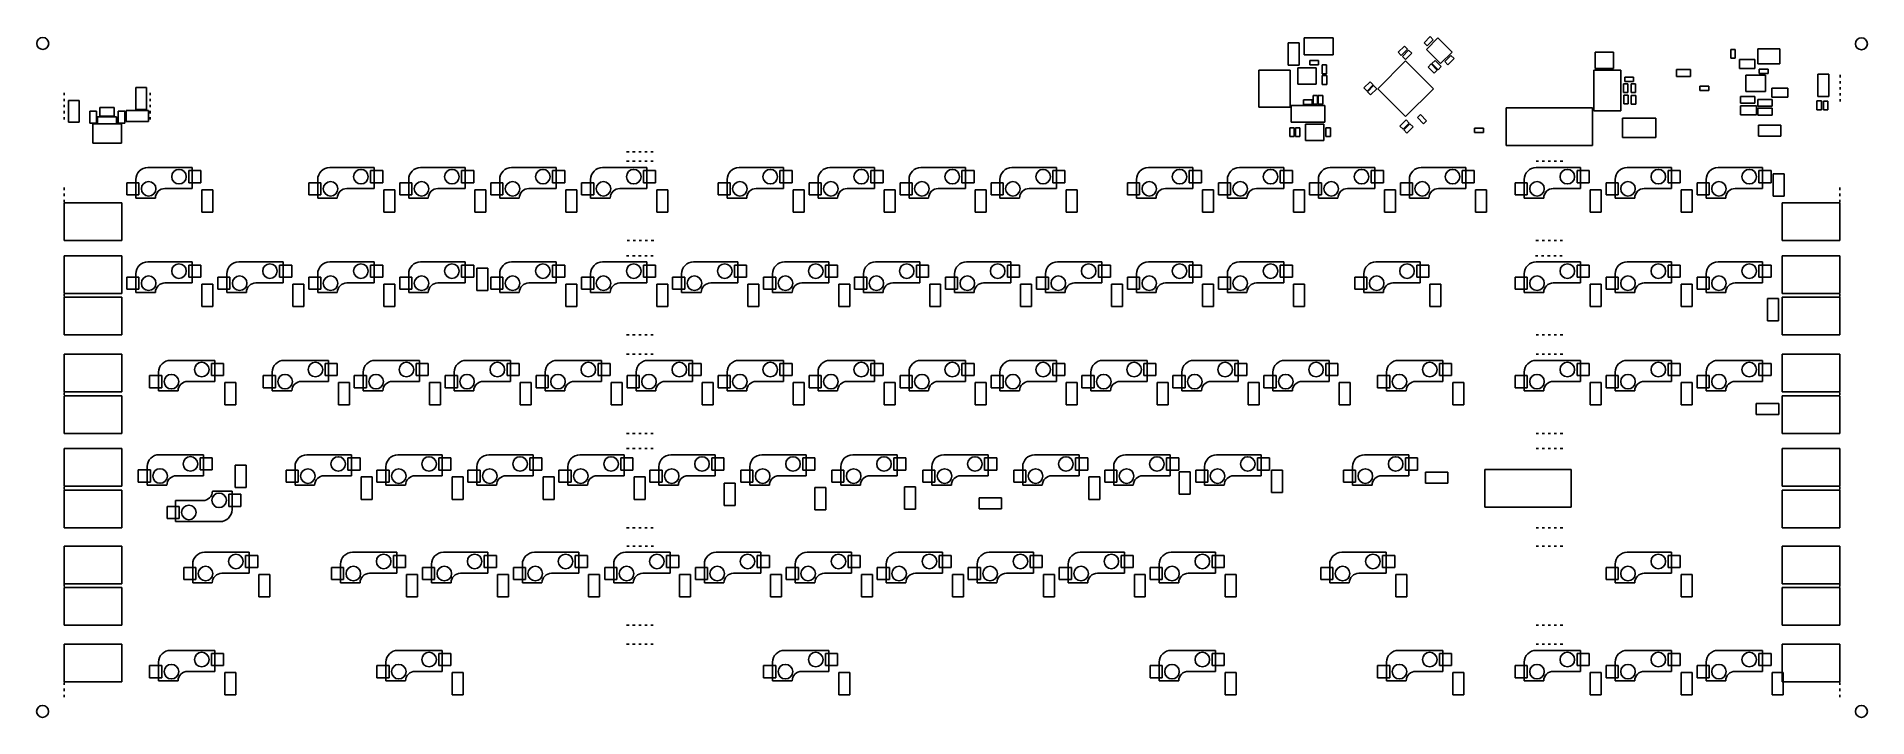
# Model space of a CAD drawing. Extents: x -27 to 356, y -108 to 34.
import ezdxf

# ---------------------------------------------------------------- set-up
doc = ezdxf.new("R2010")
doc.units = 0
doc.layers.add('BLACK', color=7, linetype='CONTINUOUS')

msp = doc.modelspace()

# ---------------------------------------------------------------- linework, layer by layer
at = {"layer": 'BLACK', "linetype": 'CONTINUOUS'}
for p, q in [((234.85, 33.15), (234.85, 28.45)), ((234.85, 33.15), (237.15, 33.15)), ((237.15, 28.45), (237.15, 33.15)), ((238.15, 34.175), (238.15, 30.625)), ((244.25, 34.175), (238.15, 34.175)), ((244.25, 30.625), (244.25, 34.175)), ((259.153, 32.4443), (257.866, 31.1573)), ((257.866, 31.1573), (258.517, 30.5068)), ((258.517, 30.5068), (259.804, 31.7937)), ((260.04, 31.5838), (258.753, 30.2969)), ((259.804, 31.7937), (259.153, 32.4443)), ((259.404, 29.6464), (260.691, 30.9333)), ((260.691, 30.9333), (260.04, 31.5838)), ((264.568, 34.4414), (263.281, 33.1544)), ((263.281, 33.1544), (263.932, 32.5039)), ((263.767, 31.7497), (266.171, 34.1539)), ((266.737, 28.7799), (263.767, 31.7497)), ((263.932, 32.5039), (265.219, 33.7908)), ((265.219, 33.7908), (264.568, 34.4414)), ((266.171, 34.1539), (269.141, 31.184)), ((269.141, 31.184), (266.737, 28.7799)), ((299.11, 31.16), (302.95, 31.16)), ((299.11, 27.76), (299.11, 31.16)), ((302.95, 31.16), (302.95, 27.76)), ((327.54, 31.71), (327.54, 29.89)), ((328.46, 31.71), (327.54, 31.71)), ((328.46, 29.89), (328.46, 31.71)), ((337.76, 31.86), (333.2, 31.86)), ((333.2, 31.86), (333.2, 28.7)), ((337.76, 28.7), (337.76, 31.86)), ((228.668, 27.425), (235.228, 27.425)), ((228.668, 19.625), (228.668, 27.425)), ((234.85, 28.45), (237.15, 28.45)), ((235.228, 27.425), (235.228, 19.625)), ((236.88, 24.4679), (236.88, 27.8679)), ((236.88, 27.8679), (240.72, 27.8679)), ((238.15, 30.625), (244.25, 30.625)), ((241.155, 29.4519), (239.335, 29.4519)), ((239.335, 29.4519), (239.335, 28.5319)), ((239.335, 28.5319), (241.155, 28.5319)), ((240.72, 27.8679), (240.72, 24.4679)), ((241.155, 28.5319), (241.155, 29.4519)), ((241.93, 28.53), (241.93, 26.67)), ((242.87, 28.53), (241.93, 28.53)), ((242.87, 26.67), (242.87, 28.53)), ((253.596, 23.525), (259.422, 29.3516)), ((258.753, 30.2969), (259.404, 29.6464)), ((259.422, 29.3516), (265.249, 23.525)), ((264.773, 28.7157), (264.122, 28.0651)), ((264.122, 28.0651), (265.409, 26.7782)), ((266.06, 27.4287), (264.773, 28.7157)), ((265.59, 29.4316), (264.94, 28.7811)), ((264.94, 28.7811), (266.227, 27.4942)), ((265.409, 26.7782), (266.06, 27.4287)), ((266.877, 28.1447), (265.59, 29.4316)), ((266.227, 27.4942), (266.877, 28.1447)), ((268.908, 30.4808), (267.621, 29.1939)), ((267.621, 29.1939), (268.271, 28.5433)), ((268.271, 28.5433), (269.558, 29.8303)), ((269.558, 29.8303), (268.908, 30.4808)), ((298.82, 27.39), (304.52, 27.39)), ((298.82, 18.89), (298.82, 27.39)), ((302.95, 27.76), (299.11, 27.76)), ((304.52, 27.39), (304.52, 18.89)), ((319.105, 27.53), (316.145, 27.53)), ((316.145, 27.53), (316.145, 26.07)), ((319.105, 26.07), (319.105, 27.53)), ((327.54, 29.89), (328.46, 29.89)), ((329.33, 29.63), (332.53, 29.63)), ((329.33, 27.73), (329.33, 29.63)), ((329.33, 27.73), (332.53, 27.73)), ((332.53, 27.73), (332.53, 29.63)), ((333.2, 28.7), (337.76, 28.7)), ((333.46, 27.63), (333.46, 26.69)), ((335.32, 27.63), (333.46, 27.63)), ((335.32, 26.69), (335.32, 27.63)), ((-6.531, 23.741), (-6.531, 19.181)), ((-4.291, 23.741), (-6.531, 23.741)), ((-4.291, 19.181), (-4.291, 23.741)), ((228.668, 25.811), (228.668, 26.319)), ((228.668, 24.541), (228.668, 25.049)), ((228.668, 23.779), (228.668, 23.271)), ((240.72, 24.4679), (236.88, 24.4679)), ((241.93, 26.67), (242.87, 26.67)), ((242.9, 26.2821), (241.96, 26.2821)), ((241.96, 26.2821), (241.96, 24.4221)), ((241.96, 24.4221), (242.9, 24.4221)), ((242.9, 24.4221), (242.9, 26.2821)), ((251.986, 24.9687), (250.699, 23.6818)), ((250.699, 23.6818), (251.349, 23.0313)), ((251.349, 23.0313), (252.636, 24.3182)), ((252.718, 24.1687), (251.431, 22.8818)), ((252.636, 24.3182), (251.986, 24.9687)), ((252.082, 22.2313), (253.369, 23.5182)), ((253.369, 23.5182), (252.718, 24.1687)), ((259.422, 17.6984), (253.596, 23.525)), ((265.249, 23.525), (259.422, 17.6984)), ((305.99, 24.56), (305.05, 24.56)), ((305.05, 24.56), (305.05, 22.7)), ((305.3, 25.95), (305.3, 25.01)), ((307.16, 25.95), (305.3, 25.95)), ((305.3, 25.01), (307.16, 25.01)), ((305.99, 22.7), (305.99, 24.56)), ((306.64, 24.53), (306.64, 22.71)), ((307.56, 24.53), (306.64, 24.53)), ((307.16, 25.01), (307.16, 25.95)), ((307.56, 22.71), (307.56, 24.53)), ((316.145, 26.07), (319.105, 26.07)), ((322.93, 24.07), (321.07, 24.07)), ((321.07, 24.07), (321.07, 23.13)), ((321.07, 23.13), (322.93, 23.13)), ((322.93, 23.13), (322.93, 24.07)), ((330.7, 22.95), (330.7, 26.35)), ((330.7, 26.35), (334.8, 26.35)), ((333.46, 26.69), (335.32, 26.69)), ((334.8, 26.35), (334.8, 22.95)), ((336.13, 23.66), (336.13, 21.76)), ((339.49, 23.66), (336.13, 23.66)), ((339.49, 21.76), (339.49, 23.66)), ((345.78, 26.6), (345.78, 21.9)), ((345.78, 26.6), (348.08, 26.6)), ((348.08, 21.9), (348.08, 26.6)), ((350.4, 25.886), (350.4, 26.394)), ((350.4, 24.616), (350.4, 25.124)), ((350.4, 23.346), (350.4, 23.854)), ((-21.525, 22.161), (-21.525, 22.669)), ((-21.525, 20.891), (-21.525, 21.399)), ((-21.525, 20.129), (-21.525, 19.621)), ((-18.388, 21.074), (-20.628, 21.074)), ((-20.628, 21.074), (-20.628, 16.514)), ((-18.388, 16.514), (-18.388, 21.074)), ((-11.023, 19.5516), (-14.023, 19.5516)), ((-14.023, 19.5516), (-14.023, 17.7316)), ((-11.023, 17.7316), (-11.023, 19.5516)), ((-6.531, 19.181), (-4.291, 19.181)), ((-3.525, 22.161), (-3.525, 22.669)), ((-3.525, 20.891), (-3.525, 21.399)), ((-3.525, 19.621), (-3.525, 20.129)), ((228.668, 22.509), (228.668, 22.001)), ((228.668, 21.239), (228.668, 20.731)), ((235.228, 19.625), (228.668, 19.625)), ((242.482, 19.997), (235.482, 19.997)), ((235.482, 19.997), (235.482, 16.497)), ((239.843, 21.157), (238.022, 21.157)), ((238.022, 21.157), (238.022, 20.237)), ((238.022, 20.237), (239.843, 20.237)), ((239.843, 20.237), (239.843, 21.157)), ((240.042, 22.087), (240.042, 20.267)), ((240.962, 22.087), (240.042, 22.087)), ((240.042, 20.267), (240.962, 20.267)), ((240.962, 20.267), (240.962, 22.087)), ((242.052, 22.107), (241.112, 22.107)), ((241.112, 22.107), (241.112, 20.247)), ((241.112, 20.247), (242.052, 20.247)), ((242.052, 20.247), (242.052, 22.107)), ((242.482, 16.497), (242.482, 19.997)), ((251.431, 22.8818), (252.082, 22.2313)), ((280.471, 11.625), (280.471, 19.525)), ((280.471, 19.525), (298.571, 19.525)), ((298.571, 19.525), (298.571, 11.625)), ((305.05, 22.7), (305.99, 22.7)), ((306.03, 22.14), (305.11, 22.14)), ((305.11, 22.14), (305.11, 20.32)), ((305.11, 20.32), (306.03, 20.32)), ((306.03, 20.32), (306.03, 22.14)), ((306.64, 22.71), (307.56, 22.71)), ((306.68, 22.13), (306.68, 20.27)), ((307.62, 22.13), (306.68, 22.13)), ((306.68, 20.27), (307.62, 20.27)), ((307.62, 20.27), (307.62, 22.13)), ((332.905, 19.95), (329.545, 19.95)), ((329.545, 19.95), (329.545, 18.05)), ((329.582, 21.9205), (329.582, 20.4605)), ((332.542, 21.9205), (329.582, 21.9205)), ((329.582, 20.4605), (332.542, 20.4605)), ((334.8, 22.95), (330.7, 22.95)), ((332.542, 20.4605), (332.542, 21.9205)), ((332.905, 18.05), (332.905, 19.95)), ((333.19, 19.46), (333.19, 18)), ((336.15, 19.46), (333.19, 19.46)), ((333.2, 21.29), (333.2, 19.83)), ((336.16, 21.29), (333.2, 21.29)), ((333.2, 19.83), (336.16, 19.83)), ((336.13, 21.76), (339.49, 21.76)), ((336.15, 18), (336.15, 19.46)), ((336.16, 19.83), (336.16, 21.29)), ((346.5, 20.96), (345.56, 20.96)), ((345.56, 20.96), (345.56, 19.1)), ((345.78, 21.9), (348.08, 21.9)), ((346.5, 19.1), (346.5, 20.96)), ((347.83, 20.93), (346.91, 20.93)), ((346.91, 20.93), (346.91, 19.11)), ((347.83, 19.11), (347.83, 20.93)), ((350.4, 22.584), (350.4, 22.076)), ((350.4, 21.314), (350.4, 20.806)), ((-21.525, 18.859), (-21.525, 18.351)), ((-21.525, 17.589), (-21.525, 17.081)), ((-20.628, 16.514), (-18.388, 16.514)), ((-16.144, 18.789), (-16.144, 16.289)), ((-16.144, 18.789), (-14.744, 18.789)), ((-14.744, 16.289), (-16.144, 16.289)), ((-15.525, 12.125), (-15.525, 16.125)), ((-15.525, 16.125), (-9.525, 16.125)), ((-14.744, 16.289), (-14.744, 18.789)), ((-14.525, 17.625), (-10.525, 17.625)), ((-14.525, 16.125), (-14.525, 17.625)), ((-14.023, 17.7316), (-11.023, 17.7316)), ((-10.525, 17.625), (-10.525, 16.125)), ((-10.175, 18.789), (-8.775, 18.789)), ((-10.175, 18.789), (-10.175, 16.289)), ((-8.775, 16.289), (-10.175, 16.289)), ((-9.525, 16.125), (-9.525, 12.125)), ((-8.775, 16.289), (-8.775, 18.789)), ((-8.523, 16.628), (-8.523, 18.928)), ((-3.823, 18.928), (-8.523, 18.928)), ((-8.523, 16.628), (-3.823, 16.628)), ((-3.823, 16.628), (-3.823, 18.928)), ((-3.525, 18.859), (-3.525, 18.351)), ((-3.525, 17.589), (-3.525, 17.081)), ((235.482, 16.497), (242.482, 16.497)), ((238.48, 16.1), (242.32, 16.1)), ((238.48, 12.7), (238.48, 16.1)), ((242.32, 16.1), (242.32, 12.7)), ((259.518, 16.9687), (258.231, 15.6818)), ((258.231, 15.6818), (258.882, 15.0313)), ((258.882, 15.0313), (260.169, 16.3182)), ((260.318, 16.1687), (259.031, 14.8818)), ((260.169, 16.3182), (259.518, 16.9687)), ((259.682, 14.2313), (260.969, 15.5182)), ((260.969, 15.5182), (260.318, 16.1687)), ((262.542, 18.1081), (261.892, 17.4576)), ((261.892, 17.4576), (263.179, 16.1707)), ((263.829, 16.8212), (262.542, 18.1081)), ((263.179, 16.1707), (263.829, 16.8212)), ((304.52, 18.89), (298.82, 18.89)), ((304.83, 17.32), (304.83, 13.32)), ((311.83, 17.32), (304.83, 17.32)), ((311.83, 13.32), (311.83, 17.32)), ((329.545, 18.05), (332.905, 18.05)), ((333.19, 18), (336.15, 18)), ((338.01, 15.86), (333.31, 15.86)), ((333.31, 13.56), (333.31, 15.86)), ((338.01, 13.56), (338.01, 15.86)), ((345.56, 19.1), (346.5, 19.1)), ((346.91, 19.11), (347.83, 19.11)), ((-9.525, 12.125), (-15.525, 12.125)), ((235.14, 15.31), (235.14, 13.49)), ((236.06, 15.31), (235.14, 15.31)), ((235.14, 13.49), (236.06, 13.49)), ((236.06, 13.49), (236.06, 15.31)), ((236.34, 15.31), (236.34, 13.49)), ((237.26, 15.31), (236.34, 15.31)), ((236.34, 13.49), (237.26, 13.49)), ((237.26, 13.49), (237.26, 15.31)), ((242.32, 12.7), (238.48, 12.7)), ((242.74, 15.31), (242.74, 13.49)), ((243.66, 15.31), (242.74, 15.31)), ((242.74, 13.49), (243.66, 13.49)), ((243.66, 13.49), (243.66, 15.31)), ((259.031, 14.8818), (259.682, 14.2313)), ((275.73, 15.27), (273.87, 15.27)), ((273.87, 15.27), (273.87, 14.33)), ((273.87, 14.33), (275.73, 14.33)), ((275.73, 14.33), (275.73, 15.27)), ((298.571, 11.625), (280.471, 11.625)), ((287.235, 11.625), (286.727, 11.625)), ((288.505, 11.625), (287.997, 11.625)), ((289.267, 11.625), (289.775, 11.625)), ((290.537, 11.625), (291.045, 11.625)), ((291.807, 11.625), (292.315, 11.625)), ((304.83, 13.32), (311.83, 13.32)), ((333.31, 13.56), (338.01, 13.56)), ((96.7854, 10.3), (96.2774, 10.3)), ((96.7854, 8.3), (96.2774, 8.3)), ((98.0554, 10.3), (97.5474, 10.3)), ((98.0554, 8.3), (97.5474, 8.3)), ((98.8174, 10.3), (99.3254, 10.3)), ((99.3254, 8.3), (98.8174, 8.3)), ((100.087, 10.3), (100.595, 10.3)), ((100.087, 8.3), (100.595, 8.3)), ((101.357, 10.3), (101.865, 10.3)), ((101.357, 8.3), (101.865, 8.3)), ((287.235, 8.3), (286.727, 8.3)), ((288.505, 8.3), (287.997, 8.3)), ((289.775, 8.3), (289.267, 8.3)), ((290.537, 8.3), (291.045, 8.3)), ((291.807, 8.3), (292.315, 8.3)), ((-6.5, 4.5), (-6.5, 0.6)), ((5.3, 7), (-4, 7)), ((4.572, 6.35), (7.112, 6.35)), ((4.572, 3.81), (4.572, 6.35)), ((5.3, 7), (5.3, 2.6)), ((7.112, 6.35), (7.112, 3.81)), ((31.6, 4.5), (31.6, 0.6)), ((43.4, 7), (34.1, 7)), ((42.672, 6.35), (45.212, 6.35)), ((42.672, 3.81), (42.672, 6.35)), ((43.4, 7), (43.4, 2.6)), ((45.212, 6.35), (45.212, 3.81)), ((50.65, 4.5), (50.65, 0.6)), ((62.45, 7), (53.15, 7)), ((61.722, 6.35), (64.262, 6.35)), ((61.722, 3.81), (61.722, 6.35)), ((62.45, 7), (62.45, 2.6)), ((64.262, 6.35), (64.262, 3.81)), ((69.7, 4.5), (69.7, 0.6)), ((81.5, 7), (72.2, 7)), ((80.772, 3.81), (80.772, 6.35)), ((80.772, 6.35), (83.312, 6.35)), ((81.5, 7), (81.5, 2.6)), ((83.312, 6.35), (83.312, 3.81)), ((88.75, 4.5), (88.75, 0.6)), ((100.55, 7), (91.25, 7)), ((99.822, 3.81), (99.822, 6.35)), ((99.822, 6.35), (102.362, 6.35)), ((100.55, 7), (100.55, 2.6)), ((102.362, 6.35), (102.362, 3.81)), ((117.325, 4.5), (117.325, 0.6)), ((129.125, 7), (119.825, 7)), ((128.397, 6.35), (130.937, 6.35)), ((128.397, 3.81), (128.397, 6.35)), ((129.125, 7), (129.125, 2.6)), ((130.937, 6.35), (130.937, 3.81)), ((136.375, 4.5), (136.375, 0.6)), ((148.175, 7), (138.875, 7)), ((147.447, 3.81), (147.447, 6.35)), ((147.447, 6.35), (149.987, 6.35)), ((148.175, 7), (148.175, 2.6)), ((149.987, 6.35), (149.987, 3.81)), ((155.425, 4.5), (155.425, 0.6)), ((167.225, 7), (157.925, 7)), ((166.497, 3.81), (166.497, 6.35)), ((166.497, 6.35), (169.037, 6.35)), ((167.225, 7), (167.225, 2.6)), ((169.037, 6.35), (169.037, 3.81)), ((174.475, 4.5), (174.475, 0.6)), ((186.275, 7), (176.975, 7)), ((185.547, 3.81), (185.547, 6.35)), ((185.547, 6.35), (188.087, 6.35)), ((186.275, 7), (186.275, 2.6)), ((188.087, 6.35), (188.087, 3.81)), ((203.05, 4.5), (203.05, 0.6)), ((214.85, 7), (205.55, 7)), ((214.122, 6.35), (216.662, 6.35)), ((214.122, 3.81), (214.122, 6.35)), ((214.85, 7), (214.85, 2.6)), ((216.662, 6.35), (216.662, 3.81)), ((222.1, 4.5), (222.1, 0.6)), ((233.9, 7), (224.6, 7)), ((233.172, 6.35), (235.712, 6.35)), ((233.172, 3.81), (233.172, 6.35)), ((233.9, 7), (233.9, 2.6)), ((235.712, 6.35), (235.712, 3.81)), ((241.15, 4.5), (241.15, 0.6)), ((252.95, 7), (243.65, 7)), ((252.222, 3.81), (252.222, 6.35)), ((252.222, 6.35), (254.762, 6.35)), ((252.95, 7), (252.95, 2.6)), ((254.762, 6.35), (254.762, 3.81)), ((260.2, 4.5), (260.2, 0.6)), ((272, 7), (262.7, 7)), ((271.272, 6.35), (273.812, 6.35)), ((271.272, 3.81), (271.272, 6.35)), ((272, 7), (272, 2.6)), ((273.812, 6.35), (273.812, 3.81)), ((284.25, 4.5), (284.25, 0.6)), ((296.05, 7), (286.75, 7)), ((295.322, 6.35), (297.862, 6.35)), ((295.322, 3.81), (295.322, 6.35)), ((296.05, 7), (296.05, 2.6)), ((297.862, 6.35), (297.862, 3.81)), ((303.3, 4.5), (303.3, 0.6)), ((315.1, 7), (305.8, 7)), ((314.372, 3.81), (314.372, 6.35)), ((314.372, 6.35), (316.912, 6.35)), ((315.1, 7), (315.1, 2.6)), ((316.912, 6.35), (316.912, 3.81)), ((322.35, 4.5), (322.35, 0.6)), ((334.15, 7), (324.85, 7)), ((333.422, 3.81), (333.422, 6.35)), ((333.422, 6.35), (335.962, 6.35)), ((334.15, 7), (334.15, 2.6)), ((335.962, 6.35), (335.962, 3.81)), ((336.378, 5.694), (336.378, 0.994)), ((338.678, 5.694), (336.378, 5.694)), ((338.678, 0.994), (338.678, 5.694)), ((-21.525, 2.286), (-21.525, 2.794)), ((-21.525, 1.016), (-21.525, 1.524)), ((-21.525, 0.254), (-21.525, -0.254)), ((-5.842, 3.81), (-8.382, 3.81)), ((-8.382, 3.81), (-8.382, 1.27)), ((-8.382, 1.27), (-5.842, 1.27)), ((-6.5, 0.6), (-2.4, 0.6)), ((-5.842, 1.27), (-5.842, 3.81)), ((-0.4, 2.6), (5.3, 2.6)), ((7.112, 3.81), (4.572, 3.81)), ((9.65, 2.35), (7.35, 2.35)), ((7.35, 2.35), (7.35, -2.35)), ((9.65, -2.35), (9.65, 2.35)), ((29.718, 3.81), (29.718, 1.27)), ((32.258, 3.81), (29.718, 3.81)), ((29.718, 1.27), (32.258, 1.27)), ((31.6, 0.6), (35.7, 0.6)), ((32.258, 1.27), (32.258, 3.81)), ((37.7, 2.6), (43.4, 2.6)), ((45.212, 3.81), (42.672, 3.81)), ((45.45, 2.35), (45.45, -2.35)), ((47.75, 2.35), (45.45, 2.35)), ((47.75, -2.35), (47.75, 2.35)), ((48.768, 3.81), (48.768, 1.27)), ((51.308, 3.81), (48.768, 3.81)), ((48.768, 1.27), (51.308, 1.27)), ((50.65, 0.6), (54.75, 0.6)), ((51.308, 1.27), (51.308, 3.81)), ((56.75, 2.6), (62.45, 2.6)), ((64.262, 3.81), (61.722, 3.81)), ((66.8, 2.35), (64.5, 2.35)), ((64.5, 2.35), (64.5, -2.35)), ((66.8, -2.35), (66.8, 2.35)), ((70.358, 3.81), (67.818, 3.81)), ((67.818, 3.81), (67.818, 1.27)), ((67.818, 1.27), (70.358, 1.27)), ((69.7, 0.6), (73.8, 0.6)), ((70.358, 1.27), (70.358, 3.81)), ((75.8, 2.6), (81.5, 2.6)), ((83.312, 3.81), (80.772, 3.81)), ((83.55, 2.35), (83.55, -2.35)), ((85.85, 2.35), (83.55, 2.35)), ((85.85, -2.35), (85.85, 2.35)), ((89.408, 3.81), (86.868, 3.81)), ((86.868, 3.81), (86.868, 1.27)), ((86.868, 1.27), (89.408, 1.27)), ((88.75, 0.6), (92.85, 0.6)), ((89.408, 1.27), (89.408, 3.81)), ((94.85, 2.6), (100.55, 2.6)), ((102.362, 3.81), (99.822, 3.81)), ((102.6, 2.35), (102.6, -2.35)), ((104.9, 2.35), (102.6, 2.35)), ((104.9, -2.35), (104.9, 2.35)), ((115.443, 3.81), (115.443, 1.27)), ((117.983, 3.81), (115.443, 3.81)), ((115.443, 1.27), (117.983, 1.27)), ((117.325, 0.6), (121.425, 0.6)), ((117.983, 1.27), (117.983, 3.81)), ((123.425, 2.6), (129.125, 2.6)), ((130.937, 3.81), (128.397, 3.81)), ((131.175, 2.35), (131.175, -2.35)), ((133.475, 2.35), (131.175, 2.35)), ((133.475, -2.35), (133.475, 2.35)), ((137.033, 3.81), (134.493, 3.81)), ((134.493, 3.81), (134.493, 1.27)), ((134.493, 1.27), (137.033, 1.27)), ((136.375, 0.6), (140.475, 0.6)), ((137.033, 1.27), (137.033, 3.81)), ((142.475, 2.6), (148.175, 2.6)), ((149.987, 3.81), (147.447, 3.81)), ((152.525, 2.35), (150.225, 2.35)), ((150.225, 2.35), (150.225, -2.35)), ((152.525, -2.35), (152.525, 2.35)), ((156.083, 3.81), (153.543, 3.81)), ((153.543, 3.81), (153.543, 1.27)), ((153.543, 1.27), (156.083, 1.27)), ((155.425, 0.6), (159.525, 0.6)), ((156.083, 1.27), (156.083, 3.81)), ((161.525, 2.6), (167.225, 2.6)), ((169.037, 3.81), (166.497, 3.81)), ((171.575, 2.35), (169.275, 2.35)), ((169.275, 2.35), (169.275, -2.35)), ((171.575, -2.35), (171.575, 2.35)), ((175.133, 3.81), (172.593, 3.81)), ((172.593, 3.81), (172.593, 1.27)), ((172.593, 1.27), (175.133, 1.27)), ((174.475, 0.6), (178.575, 0.6)), ((175.133, 1.27), (175.133, 3.81)), ((180.575, 2.6), (186.275, 2.6)), ((188.087, 3.81), (185.547, 3.81)), ((190.625, 2.35), (188.325, 2.35)), ((188.325, 2.35), (188.325, -2.35)), ((190.625, -2.35), (190.625, 2.35)), ((201.168, 3.81), (201.168, 1.27)), ((203.708, 3.81), (201.168, 3.81)), ((201.168, 1.27), (203.708, 1.27)), ((203.05, 0.6), (207.15, 0.6)), ((203.708, 1.27), (203.708, 3.81)), ((209.15, 2.6), (214.85, 2.6)), ((216.662, 3.81), (214.122, 3.81)), ((216.9, 2.35), (216.9, -2.35)), ((219.2, 2.35), (216.9, 2.35)), ((219.2, -2.35), (219.2, 2.35)), ((220.218, 3.81), (220.218, 1.27)), ((222.758, 3.81), (220.218, 3.81)), ((220.218, 1.27), (222.758, 1.27)), ((222.1, 0.6), (226.2, 0.6)), ((222.758, 1.27), (222.758, 3.81)), ((228.2, 2.6), (233.9, 2.6)), ((235.712, 3.81), (233.172, 3.81)), ((235.95, 2.35), (235.95, -2.35)), ((238.25, 2.35), (235.95, 2.35)), ((238.25, -2.35), (238.25, 2.35)), ((239.268, 3.81), (239.268, 1.27)), ((241.808, 3.81), (239.268, 3.81)), ((239.268, 1.27), (241.808, 1.27)), ((241.15, 0.6), (245.25, 0.6)), ((241.808, 1.27), (241.808, 3.81)), ((247.25, 2.6), (252.95, 2.6)), ((254.762, 3.81), (252.222, 3.81)), ((257.3, 2.35), (255, 2.35)), ((255, 2.35), (255, -2.35)), ((257.3, -2.35), (257.3, 2.35)), ((258.318, 3.81), (258.318, 1.27)), ((260.858, 3.81), (258.318, 3.81)), ((258.318, 1.27), (260.858, 1.27)), ((260.2, 0.6), (264.3, 0.6)), ((260.858, 1.27), (260.858, 3.81)), ((266.3, 2.6), (272, 2.6)), ((273.812, 3.81), (271.272, 3.81)), ((274.05, 2.35), (274.05, -2.35)), ((276.35, 2.35), (274.05, 2.35)), ((276.35, -2.35), (276.35, 2.35)), ((284.908, 3.81), (282.368, 3.81)), ((282.368, 3.81), (282.368, 1.27)), ((282.368, 1.27), (284.908, 1.27)), ((284.25, 0.6), (288.35, 0.6)), ((284.908, 1.27), (284.908, 3.81)), ((290.35, 2.6), (296.05, 2.6)), ((297.862, 3.81), (295.322, 3.81)), ((298.1, 2.35), (298.1, -2.35)), ((300.4, 2.35), (298.1, 2.35)), ((300.4, -2.35), (300.4, 2.35)), ((301.418, 3.81), (301.418, 1.27)), ((303.958, 3.81), (301.418, 3.81)), ((301.418, 1.27), (303.958, 1.27)), ((303.3, 0.6), (307.4, 0.6)), ((303.958, 1.27), (303.958, 3.81)), ((309.4, 2.6), (315.1, 2.6)), ((316.912, 3.81), (314.372, 3.81)), ((319.45, 2.35), (317.15, 2.35)), ((317.15, 2.35), (317.15, -2.35)), ((319.45, -2.35), (319.45, 2.35)), ((320.468, 3.81), (320.468, 1.27)), ((323.008, 3.81), (320.468, 3.81)), ((320.468, 1.27), (323.008, 1.27)), ((322.35, 0.6), (326.45, 0.6)), ((323.008, 1.27), (323.008, 3.81)), ((328.45, 2.6), (334.15, 2.6)), ((335.962, 3.81), (333.422, 3.81)), ((338.678, 0.994), (336.378, 0.994)), ((350.375, 2.286), (350.375, 2.794)), ((350.375, 1.016), (350.375, 1.524)), ((350.375, -0.254), (350.375, 0.254)), ((-21.525, -8.3), (-21.525, -0.4)), ((-21.525, -0.4), (-9.425, -0.4)), ((-21.525, -1.016), (-21.525, -1.524)), ((-21.525, -2.286), (-21.525, -2.794)), ((-9.425, -0.4), (-9.425, -8.3)), ((9.65, -2.35), (7.35, -2.35)), ((47.75, -2.35), (45.45, -2.35)), ((66.8, -2.35), (64.5, -2.35)), ((85.85, -2.35), (83.55, -2.35)), ((104.9, -2.35), (102.6, -2.35)), ((133.475, -2.35), (131.175, -2.35)), ((152.525, -2.35), (150.225, -2.35)), ((171.575, -2.35), (169.275, -2.35)), ((190.625, -2.35), (188.325, -2.35)), ((219.2, -2.35), (216.9, -2.35)), ((238.25, -2.35), (235.95, -2.35)), ((257.3, -2.35), (255, -2.35)), ((276.35, -2.35), (274.05, -2.35)), ((300.4, -2.35), (298.1, -2.35)), ((319.45, -2.35), (317.15, -2.35)), ((338.275, -8.3), (338.275, -0.4)), ((338.275, -0.4), (350.375, -0.4)), ((350.375, -0.4), (350.375, -8.3)), ((350.375, -1.016), (350.375, -1.524)), ((350.375, -2.286), (350.375, -2.794)), ((-9.425, -8.3), (-21.525, -8.3)), ((-21.525, -11.485), (-9.425, -11.485)), ((-21.525, -19.385), (-21.525, -11.485)), ((-9.425, -11.485), (-9.425, -19.385)), ((96.77, -11.485), (96.262, -11.485)), ((96.8727, -8.3), (96.3647, -8.3)), ((98.04, -11.485), (97.532, -11.485)), ((98.1427, -8.3), (97.6347, -8.3)), ((99.31, -11.485), (98.802, -11.485)), ((98.9047, -8.3), (99.4127, -8.3)), ((100.072, -11.485), (100.58, -11.485)), ((100.175, -8.3), (100.683, -8.3)), ((101.342, -11.485), (101.85, -11.485)), ((101.445, -8.3), (101.953, -8.3)), ((287.128, -11.485), (286.62, -11.485)), ((287.227, -8.3), (286.719, -8.3)), ((288.398, -11.485), (287.89, -11.485)), ((288.497, -8.3), (287.989, -8.3)), ((289.668, -11.485), (289.16, -11.485)), ((289.259, -8.3), (289.767, -8.3)), ((290.43, -11.485), (290.938, -11.485)), ((290.529, -8.3), (291.037, -8.3)), ((291.7, -11.485), (292.208, -11.485)), ((291.799, -8.3), (292.307, -8.3)), ((350.375, -8.3), (338.275, -8.3)), ((338.275, -11.485), (350.375, -11.485)), ((338.275, -19.385), (338.275, -11.485)), ((350.375, -11.485), (350.375, -19.385)), ((-6.5, -15.285), (-6.5, -19.185)), ((5.3, -12.785), (-4, -12.785)), ((4.572, -13.435), (7.112, -13.435)), ((4.572, -15.975), (4.572, -13.435)), ((5.3, -12.785), (5.3, -17.185)), ((7.112, -13.435), (7.112, -15.975)), ((12.55, -15.285), (12.55, -19.185)), ((24.35, -12.785), (15.05, -12.785)), ((23.622, -15.975), (23.622, -13.435)), ((23.622, -13.435), (26.162, -13.435)), ((24.35, -12.785), (24.35, -17.185)), ((26.162, -13.435), (26.162, -15.975)), ((31.6, -15.285), (31.6, -19.185)), ((43.4, -12.785), (34.1, -12.785)), ((42.672, -13.435), (45.212, -13.435)), ((42.672, -15.975), (42.672, -13.435)), ((43.4, -12.785), (43.4, -17.185)), ((45.212, -13.435), (45.212, -15.975)), ((50.65, -15.285), (50.65, -19.185)), ((62.45, -12.785), (53.15, -12.785)), ((61.722, -13.435), (64.262, -13.435)), ((61.722, -15.975), (61.722, -13.435)), ((62.45, -12.785), (62.45, -17.185)), ((64.262, -13.435), (64.262, -15.975)), ((67.2165, -14.076), (64.9165, -14.076)), ((64.9165, -14.076), (64.9165, -18.776)), ((67.2165, -18.776), (67.2165, -14.076)), ((69.7, -15.285), (69.7, -19.185)), ((81.5, -12.785), (72.2, -12.785)), ((80.772, -15.975), (80.772, -13.435)), ((80.772, -13.435), (83.312, -13.435)), ((81.5, -12.785), (81.5, -17.185)), ((83.312, -13.435), (83.312, -15.975)), ((88.75, -15.285), (88.75, -19.185)), ((100.55, -12.785), (91.25, -12.785)), ((99.822, -15.975), (99.822, -13.435)), ((99.822, -13.435), (102.362, -13.435)), ((100.55, -12.785), (100.55, -17.185)), ((102.362, -13.435), (102.362, -15.975)), ((107.8, -15.285), (107.8, -19.185)), ((119.6, -12.785), (110.3, -12.785)), ((118.872, -13.435), (121.412, -13.435)), ((118.872, -15.975), (118.872, -13.435)), ((119.6, -12.785), (119.6, -17.185)), ((121.412, -13.435), (121.412, -15.975)), ((126.85, -15.285), (126.85, -19.185)), ((138.65, -12.785), (129.35, -12.785)), ((137.922, -13.435), (140.462, -13.435)), ((137.922, -15.975), (137.922, -13.435)), ((138.65, -12.785), (138.65, -17.185)), ((140.462, -13.435), (140.462, -15.975)), ((145.9, -15.285), (145.9, -19.185)), ((157.7, -12.785), (148.4, -12.785)), ((156.972, -15.975), (156.972, -13.435)), ((156.972, -13.435), (159.512, -13.435)), ((157.7, -12.785), (157.7, -17.185)), ((159.512, -13.435), (159.512, -15.975)), ((164.95, -15.285), (164.95, -19.185)), ((176.75, -12.785), (167.45, -12.785)), ((176.022, -15.975), (176.022, -13.435)), ((176.022, -13.435), (178.562, -13.435)), ((176.75, -12.785), (176.75, -17.185)), ((178.562, -13.435), (178.562, -15.975)), ((184, -15.285), (184, -19.185)), ((195.8, -12.785), (186.5, -12.785)), ((195.072, -15.975), (195.072, -13.435)), ((195.072, -13.435), (197.612, -13.435)), ((195.8, -12.785), (195.8, -17.185)), ((197.612, -13.435), (197.612, -15.975)), ((203.05, -15.285), (203.05, -19.185)), ((214.85, -12.785), (205.55, -12.785)), ((214.122, -15.975), (214.122, -13.435)), ((214.122, -13.435), (216.662, -13.435)), ((214.85, -12.785), (214.85, -17.185)), ((216.662, -13.435), (216.662, -15.975)), ((222.1, -15.285), (222.1, -19.185)), ((233.9, -12.785), (224.6, -12.785)), ((233.172, -13.435), (235.712, -13.435)), ((233.172, -15.975), (233.172, -13.435)), ((233.9, -12.785), (233.9, -17.185)), ((235.712, -13.435), (235.712, -15.975)), ((250.675, -15.285), (250.675, -19.185)), ((262.475, -12.785), (253.175, -12.785)), ((261.747, -15.975), (261.747, -13.435)), ((261.747, -13.435), (264.287, -13.435)), ((262.475, -12.785), (262.475, -17.185)), ((264.287, -13.435), (264.287, -15.975)), ((284.25, -15.285), (284.25, -19.185)), ((296.05, -12.785), (286.75, -12.785)), ((295.322, -15.975), (295.322, -13.435)), ((295.322, -13.435), (297.862, -13.435)), ((296.05, -12.785), (296.05, -17.185)), ((297.862, -13.435), (297.862, -15.975)), ((303.3, -15.285), (303.3, -19.185)), ((315.1, -12.785), (305.8, -12.785)), ((314.372, -13.435), (316.912, -13.435)), ((314.372, -15.975), (314.372, -13.435)), ((315.1, -12.785), (315.1, -17.185)), ((316.912, -13.435), (316.912, -15.975)), ((322.35, -15.285), (322.35, -19.185)), ((334.15, -12.785), (324.85, -12.785)), ((333.422, -13.435), (335.962, -13.435)), ((333.422, -15.975), (333.422, -13.435)), ((334.15, -12.785), (334.15, -17.185)), ((335.962, -13.435), (335.962, -15.975)), ((-21.525, -17.499), (-21.525, -16.991)), ((-21.525, -18.769), (-21.525, -18.261)), ((-8.382, -15.975), (-8.382, -18.515)), ((-5.842, -15.975), (-8.382, -15.975)), ((-8.382, -18.515), (-5.842, -18.515)), ((-5.842, -18.515), (-5.842, -15.975)), ((-0.4, -17.185), (5.3, -17.185)), ((7.112, -15.975), (4.572, -15.975)), ((7.35, -17.435), (7.35, -22.135)), ((9.65, -17.435), (7.35, -17.435)), ((9.65, -22.135), (9.65, -17.435)), ((13.208, -15.975), (10.668, -15.975)), ((10.668, -15.975), (10.668, -18.515)), ((10.668, -18.515), (13.208, -18.515)), ((13.208, -18.515), (13.208, -15.975)), ((18.65, -17.185), (24.35, -17.185)), ((26.162, -15.975), (23.622, -15.975)), ((26.4, -17.435), (26.4, -22.135)), ((28.7, -17.435), (26.4, -17.435)), ((28.7, -22.135), (28.7, -17.435)), ((32.258, -15.975), (29.718, -15.975)), ((29.718, -15.975), (29.718, -18.515)), ((29.718, -18.515), (32.258, -18.515)), ((32.258, -18.515), (32.258, -15.975)), ((37.7, -17.185), (43.4, -17.185)), ((45.212, -15.975), (42.672, -15.975)), ((47.75, -17.435), (45.45, -17.435)), ((45.45, -17.435), (45.45, -22.135)), ((47.75, -22.135), (47.75, -17.435)), ((51.308, -15.975), (48.768, -15.975)), ((48.768, -15.975), (48.768, -18.515)), ((48.768, -18.515), (51.308, -18.515)), ((51.308, -18.515), (51.308, -15.975)), ((56.75, -17.185), (62.45, -17.185)), ((64.262, -15.975), (61.722, -15.975)), ((67.2165, -18.776), (64.9165, -18.776)), ((70.358, -15.975), (67.818, -15.975)), ((67.818, -15.975), (67.818, -18.515)), ((67.818, -18.515), (70.358, -18.515)), ((70.358, -18.515), (70.358, -15.975)), ((75.8, -17.185), (81.5, -17.185)), ((83.312, -15.975), (80.772, -15.975)), ((83.55, -17.435), (83.55, -22.135)), ((85.85, -17.435), (83.55, -17.435)), ((85.85, -22.135), (85.85, -17.435)), ((86.868, -15.975), (86.868, -18.515)), ((89.408, -15.975), (86.868, -15.975)), ((86.868, -18.515), (89.408, -18.515)), ((89.408, -18.515), (89.408, -15.975)), ((94.85, -17.185), (100.55, -17.185)), ((102.362, -15.975), (99.822, -15.975)), ((104.9, -17.435), (102.6, -17.435)), ((102.6, -17.435), (102.6, -22.135)), ((104.9, -22.135), (104.9, -17.435)), ((105.918, -15.975), (105.918, -18.515)), ((108.458, -15.975), (105.918, -15.975)), ((105.918, -18.515), (108.458, -18.515)), ((108.458, -18.515), (108.458, -15.975)), ((113.9, -17.185), (119.6, -17.185)), ((121.412, -15.975), (118.872, -15.975)), ((121.65, -17.435), (121.65, -22.135)), ((123.95, -17.435), (121.65, -17.435)), ((123.95, -22.135), (123.95, -17.435)), ((124.968, -15.975), (124.968, -18.515)), ((127.508, -15.975), (124.968, -15.975)), ((124.968, -18.515), (127.508, -18.515)), ((127.508, -18.515), (127.508, -15.975)), ((132.95, -17.185), (138.65, -17.185)), ((140.462, -15.975), (137.922, -15.975)), ((143, -17.435), (140.7, -17.435)), ((140.7, -17.435), (140.7, -22.135)), ((143, -22.135), (143, -17.435)), ((146.558, -15.975), (144.018, -15.975)), ((144.018, -15.975), (144.018, -18.515)), ((144.018, -18.515), (146.558, -18.515)), ((146.558, -18.515), (146.558, -15.975)), ((152, -17.185), (157.7, -17.185)), ((159.512, -15.975), (156.972, -15.975)), ((159.75, -17.435), (159.75, -22.135)), ((162.05, -17.435), (159.75, -17.435)), ((162.05, -22.135), (162.05, -17.435)), ((165.608, -15.975), (163.068, -15.975)), ((163.068, -15.975), (163.068, -18.515)), ((163.068, -18.515), (165.608, -18.515)), ((165.608, -18.515), (165.608, -15.975)), ((171.05, -17.185), (176.75, -17.185)), ((178.562, -15.975), (176.022, -15.975)), ((181.1, -17.435), (178.8, -17.435)), ((178.8, -17.435), (178.8, -22.135)), ((181.1, -22.135), (181.1, -17.435)), ((184.658, -15.975), (182.118, -15.975)), ((182.118, -15.975), (182.118, -18.515)), ((182.118, -18.515), (184.658, -18.515)), ((184.658, -18.515), (184.658, -15.975)), ((190.1, -17.185), (195.8, -17.185)), ((197.612, -15.975), (195.072, -15.975)), ((200.15, -17.435), (197.85, -17.435)), ((197.85, -17.435), (197.85, -22.135)), ((200.15, -22.135), (200.15, -17.435)), ((201.168, -15.975), (201.168, -18.515)), ((203.708, -15.975), (201.168, -15.975)), ((201.168, -18.515), (203.708, -18.515)), ((203.708, -18.515), (203.708, -15.975)), ((209.15, -17.185), (214.85, -17.185)), ((216.662, -15.975), (214.122, -15.975)), ((216.9, -17.435), (216.9, -22.135)), ((219.2, -17.435), (216.9, -17.435)), ((219.2, -22.135), (219.2, -17.435)), ((220.218, -15.975), (220.218, -18.515)), ((222.758, -15.975), (220.218, -15.975)), ((220.218, -18.515), (222.758, -18.515)), ((222.758, -18.515), (222.758, -15.975)), ((228.2, -17.185), (233.9, -17.185)), ((235.712, -15.975), (233.172, -15.975)), ((238.25, -17.435), (235.95, -17.435)), ((235.95, -17.435), (235.95, -22.135)), ((238.25, -22.135), (238.25, -17.435)), ((248.793, -15.975), (251.333, -15.975)), ((248.793, -18.515), (248.793, -15.975)), ((251.333, -18.515), (248.793, -18.515)), ((251.333, -15.975), (251.333, -18.515)), ((256.775, -17.185), (262.475, -17.185)), ((264.287, -15.975), (261.747, -15.975)), ((264.525, -17.435), (264.525, -22.135)), ((266.825, -17.435), (264.525, -17.435)), ((266.825, -22.135), (266.825, -17.435)), ((282.368, -15.975), (282.368, -18.515)), ((284.908, -15.975), (282.368, -15.975)), ((282.368, -18.515), (284.908, -18.515)), ((284.908, -18.515), (284.908, -15.975)), ((290.35, -17.185), (296.05, -17.185)), ((297.862, -15.975), (295.322, -15.975)), ((298.1, -17.435), (298.1, -22.135)), ((300.4, -17.435), (298.1, -17.435)), ((300.4, -22.135), (300.4, -17.435)), ((301.418, -15.975), (301.418, -18.515)), ((303.958, -15.975), (301.418, -15.975)), ((301.418, -18.515), (303.958, -18.515)), ((303.958, -18.515), (303.958, -15.975)), ((309.4, -17.185), (315.1, -17.185)), ((316.912, -15.975), (314.372, -15.975)), ((317.15, -17.435), (317.15, -22.135)), ((319.45, -17.435), (317.15, -17.435)), ((319.45, -22.135), (319.45, -17.435)), ((323.008, -15.975), (320.468, -15.975)), ((320.468, -15.975), (320.468, -18.515)), ((320.468, -18.515), (323.008, -18.515)), ((323.008, -18.515), (323.008, -15.975)), ((328.45, -17.185), (334.15, -17.185)), ((335.962, -15.975), (333.422, -15.975)), ((350.375, -17.499), (350.375, -16.991)), ((350.375, -18.769), (350.375, -18.261)), ((-9.425, -19.385), (-21.525, -19.385)), ((-21.525, -19.531), (-21.525, -20.039)), ((-21.525, -28.085), (-21.525, -20.185)), ((-21.525, -20.185), (-9.425, -20.185)), ((-21.525, -20.801), (-21.525, -21.309)), ((-21.525, -22.071), (-21.525, -22.579)), ((-9.425, -20.185), (-9.425, -28.085)), ((-6.5, -19.185), (-2.4, -19.185)), ((9.65, -22.135), (7.35, -22.135)), ((12.55, -19.185), (16.65, -19.185)), ((28.7, -22.135), (26.4, -22.135)), ((31.6, -19.185), (35.7, -19.185)), ((47.75, -22.135), (45.45, -22.135)), ((50.65, -19.185), (54.75, -19.185)), ((69.7, -19.185), (73.8, -19.185)), ((85.85, -22.135), (83.55, -22.135)), ((88.75, -19.185), (92.85, -19.185)), ((104.9, -22.135), (102.6, -22.135)), ((107.8, -19.185), (111.9, -19.185)), ((123.95, -22.135), (121.65, -22.135)), ((126.85, -19.185), (130.95, -19.185)), ((143, -22.135), (140.7, -22.135)), ((145.9, -19.185), (150, -19.185)), ((162.05, -22.135), (159.75, -22.135)), ((164.95, -19.185), (169.05, -19.185)), ((181.1, -22.135), (178.8, -22.135)), ((184, -19.185), (188.1, -19.185)), ((200.15, -22.135), (197.85, -22.135)), ((203.05, -19.185), (207.15, -19.185)), ((219.2, -22.135), (216.9, -22.135)), ((222.1, -19.185), (226.2, -19.185)), ((238.25, -22.135), (235.95, -22.135)), ((250.675, -19.185), (254.775, -19.185)), ((266.825, -22.135), (264.525, -22.135)), ((284.25, -19.185), (288.35, -19.185)), ((300.4, -22.135), (298.1, -22.135)), ((303.3, -19.185), (307.4, -19.185)), ((319.45, -22.135), (317.15, -22.135)), ((322.35, -19.185), (326.45, -19.185)), ((337.5, -20.4225), (335.2, -20.4225)), ((335.2, -20.4225), (335.2, -25.1225)), ((337.5, -25.1225), (337.5, -20.4225)), ((350.375, -19.385), (338.275, -19.385)), ((338.275, -28.085), (338.275, -20.185)), ((338.275, -20.185), (350.375, -20.185)), ((350.375, -20.039), (350.375, -19.531)), ((350.375, -20.185), (350.375, -28.085)), ((350.375, -20.801), (350.375, -21.309)), ((350.375, -22.071), (350.375, -22.579)), ((337.5, -25.1225), (335.2, -25.1225)), ((-9.425, -28.085), (-21.525, -28.085)), ((96.7854, -28.085), (96.2774, -28.085)), ((98.0554, -28.085), (97.5474, -28.085)), ((98.8174, -28.085), (99.3254, -28.085)), ((100.087, -28.085), (100.595, -28.085)), ((101.357, -28.085), (101.865, -28.085)), ((287.235, -28.0353), (286.727, -28.0353)), ((288.505, -28.0353), (287.997, -28.0353)), ((289.267, -28.0353), (289.775, -28.0353)), ((290.537, -28.0353), (291.045, -28.0353)), ((291.807, -28.0353), (292.315, -28.0353)), ((350.375, -28.085), (338.275, -28.085)), ((-21.525, -32.1133), (-9.425, -32.1133)), ((-21.525, -40.0133), (-21.525, -32.1133)), ((-9.425, -32.1133), (-9.425, -40.0133)), ((10.0625, -33.4133), (0.7625, -33.4133)), ((9.3345, -34.0633), (11.8745, -34.0633)), ((9.3345, -36.6033), (9.3345, -34.0633)), ((10.0625, -33.4133), (10.0625, -37.8133)), ((11.8745, -34.0633), (11.8745, -36.6033)), ((33.875, -33.4133), (24.575, -33.4133)), ((33.147, -36.6033), (33.147, -34.0633)), ((33.147, -34.0633), (35.687, -34.0633)), ((33.875, -33.4133), (33.875, -37.8133)), ((35.687, -34.0633), (35.687, -36.6033)), ((52.925, -33.4133), (43.625, -33.4133)), ((52.197, -34.0633), (54.737, -34.0633)), ((52.197, -36.6033), (52.197, -34.0633)), ((52.925, -33.4133), (52.925, -37.8133)), ((54.737, -34.0633), (54.737, -36.6033)), ((71.975, -33.4133), (62.675, -33.4133)), ((71.247, -36.6033), (71.247, -34.0633)), ((71.247, -34.0633), (73.787, -34.0633)), ((71.975, -33.4133), (71.975, -37.8133)), ((73.787, -34.0633), (73.787, -36.6033)), ((91.025, -33.4133), (81.725, -33.4133)), ((90.297, -36.6033), (90.297, -34.0633)), ((90.297, -34.0633), (92.837, -34.0633)), ((91.025, -33.4133), (91.025, -37.8133)), ((92.837, -34.0633), (92.837, -36.6033)), ((96.7854, -32.1129), (96.2774, -32.1129)), ((98.0554, -32.1129), (97.5474, -32.1129)), ((99.3254, -32.1129), (98.8174, -32.1129)), ((100.087, -32.1129), (100.595, -32.1129)), ((110.075, -33.4133), (100.775, -33.4133)), ((101.357, -32.1129), (101.865, -32.1129)), ((109.347, -36.6033), (109.347, -34.0633)), ((109.347, -34.0633), (111.887, -34.0633)), ((110.075, -33.4133), (110.075, -37.8133)), ((111.887, -34.0633), (111.887, -36.6033)), ((129.125, -33.4133), (119.825, -33.4133)), ((128.397, -34.0633), (130.937, -34.0633)), ((128.397, -36.6033), (128.397, -34.0633)), ((129.125, -33.4133), (129.125, -37.8133)), ((130.937, -34.0633), (130.937, -36.6033)), ((148.175, -33.4133), (138.875, -33.4133)), ((147.447, -36.6033), (147.447, -34.0633)), ((147.447, -34.0633), (149.987, -34.0633)), ((148.175, -33.4133), (148.175, -37.8133)), ((149.987, -34.0633), (149.987, -36.6033)), ((167.225, -33.4133), (157.925, -33.4133)), ((166.497, -36.6033), (166.497, -34.0633)), ((166.497, -34.0633), (169.037, -34.0633)), ((167.225, -33.4133), (167.225, -37.8133)), ((169.037, -34.0633), (169.037, -36.6033)), ((186.275, -33.4133), (176.975, -33.4133)), ((185.547, -34.0633), (188.087, -34.0633)), ((185.547, -36.6033), (185.547, -34.0633)), ((186.275, -33.4133), (186.275, -37.8133)), ((188.087, -34.0633), (188.087, -36.6033)), ((205.325, -33.4133), (196.025, -33.4133)), ((204.597, -34.0633), (207.137, -34.0633)), ((204.597, -36.6033), (204.597, -34.0633)), ((205.325, -33.4133), (205.325, -37.8133)), ((207.137, -34.0633), (207.137, -36.6033)), ((224.375, -33.4133), (215.075, -33.4133)), ((223.647, -34.0633), (226.187, -34.0633)), ((223.647, -36.6033), (223.647, -34.0633)), ((224.375, -33.4133), (224.375, -37.8133)), ((226.187, -34.0633), (226.187, -36.6033)), ((243.425, -33.4133), (234.125, -33.4133)), ((242.697, -36.6033), (242.697, -34.0633)), ((242.697, -34.0633), (245.237, -34.0633)), ((243.425, -33.4133), (243.425, -37.8133)), ((245.237, -34.0633), (245.237, -36.6033)), ((267.238, -33.4133), (257.938, -33.4133)), ((266.51, -36.6033), (266.51, -34.0633)), ((266.51, -34.0633), (269.049, -34.0633)), ((267.238, -33.4133), (267.238, -37.8133)), ((269.049, -34.0633), (269.049, -36.6033)), ((287.235, -32.1132), (286.727, -32.1132)), ((296.05, -33.4133), (286.75, -33.4133)), ((288.505, -32.1132), (287.997, -32.1132)), ((289.775, -32.1132), (289.267, -32.1132)), ((290.537, -32.1132), (291.045, -32.1132)), ((291.807, -32.1132), (292.315, -32.1132)), ((295.322, -34.0633), (297.862, -34.0633)), ((295.322, -36.6033), (295.322, -34.0633)), ((296.05, -33.4133), (296.05, -37.8133)), ((297.862, -34.0633), (297.862, -36.6033)), ((315.1, -33.4133), (305.8, -33.4133)), ((314.372, -36.6033), (314.372, -34.0633)), ((314.372, -34.0633), (316.912, -34.0633)), ((315.1, -33.4133), (315.1, -37.8133)), ((316.912, -34.0633), (316.912, -36.6033)), ((334.15, -33.4133), (324.85, -33.4133)), ((333.422, -36.6033), (333.422, -34.0633)), ((333.422, -34.0633), (335.962, -34.0633)), ((334.15, -33.4133), (334.15, -37.8133)), ((335.962, -34.0633), (335.962, -36.6033)), ((338.275, -40.0133), (338.275, -32.1133)), ((338.275, -32.1133), (350.375, -32.1133)), ((350.375, -32.1133), (350.375, -40.0133)), ((-21.525, -38.1273), (-21.525, -37.6193)), ((-3.6195, -36.6033), (-1.0795, -36.6033)), ((-3.6195, -39.1433), (-3.6195, -36.6033)), ((-1.7375, -35.9133), (-1.7375, -39.8133)), ((-1.0795, -36.6033), (-1.0795, -39.1433)), ((4.3625, -37.8133), (10.0625, -37.8133)), ((11.8745, -36.6033), (9.3345, -36.6033)), ((14.4125, -38.0633), (12.1125, -38.0633)), ((12.1125, -38.0633), (12.1125, -42.7633)), ((14.4125, -42.7633), (14.4125, -38.0633)), ((20.193, -36.6033), (20.193, -39.1433)), ((22.733, -36.6033), (20.193, -36.6033)), ((22.075, -35.9133), (22.075, -39.8133)), ((22.733, -39.1433), (22.733, -36.6033)), ((28.175, -37.8133), (33.875, -37.8133)), ((35.687, -36.6033), (33.147, -36.6033)), ((38.225, -38.0633), (35.925, -38.0633)), ((35.925, -38.0633), (35.925, -42.7633)), ((38.225, -42.7633), (38.225, -38.0633)), ((41.783, -36.6033), (39.243, -36.6033)), ((39.243, -36.6033), (39.243, -39.1433)), ((41.125, -35.9133), (41.125, -39.8133)), ((41.783, -39.1433), (41.783, -36.6033)), ((47.225, -37.8133), (52.925, -37.8133)), ((54.737, -36.6033), (52.197, -36.6033)), ((54.975, -38.0633), (54.975, -42.7633)), ((57.275, -38.0633), (54.975, -38.0633)), ((57.275, -42.7633), (57.275, -38.0633)), ((60.833, -36.6033), (58.293, -36.6033)), ((58.293, -36.6033), (58.293, -39.1433)), ((60.175, -35.9133), (60.175, -39.8133)), ((60.833, -39.1433), (60.833, -36.6033)), ((66.275, -37.8133), (71.975, -37.8133)), ((73.787, -36.6033), (71.247, -36.6033)), ((76.325, -38.0633), (74.025, -38.0633)), ((74.025, -38.0633), (74.025, -42.7633)), ((76.325, -42.7633), (76.325, -38.0633)), ((77.343, -36.6033), (77.343, -39.1433)), ((79.883, -36.6033), (77.343, -36.6033)), ((79.225, -35.9133), (79.225, -39.8133)), ((79.883, -39.1433), (79.883, -36.6033)), ((85.325, -37.8133), (91.025, -37.8133)), ((92.837, -36.6033), (90.297, -36.6033)), ((93.075, -38.0633), (93.075, -42.7633)), ((95.375, -38.0633), (93.075, -38.0633)), ((95.375, -42.7633), (95.375, -38.0633)), ((98.933, -36.6033), (96.393, -36.6033)), ((96.393, -36.6033), (96.393, -39.1433)), ((98.275, -35.9133), (98.275, -39.8133)), ((98.933, -39.1433), (98.933, -36.6033)), ((104.375, -37.8133), (110.075, -37.8133)), ((111.887, -36.6033), (109.347, -36.6033)), ((114.425, -38.0633), (112.125, -38.0633)), ((112.125, -38.0633), (112.125, -42.7633)), ((114.425, -42.7633), (114.425, -38.0633)), ((117.983, -36.6033), (115.443, -36.6033)), ((115.443, -36.6033), (115.443, -39.1433)), ((117.325, -35.9133), (117.325, -39.8133)), ((117.983, -39.1433), (117.983, -36.6033)), ((123.425, -37.8133), (129.125, -37.8133)), ((130.937, -36.6033), (128.397, -36.6033)), ((133.475, -38.0633), (131.175, -38.0633)), ((131.175, -38.0633), (131.175, -42.7633)), ((133.475, -42.7633), (133.475, -38.0633)), ((137.033, -36.6033), (134.493, -36.6033)), ((134.493, -36.6033), (134.493, -39.1433)), ((136.375, -35.9133), (136.375, -39.8133)), ((137.033, -39.1433), (137.033, -36.6033)), ((142.475, -37.8133), (148.175, -37.8133)), ((149.987, -36.6033), (147.447, -36.6033)), ((152.525, -38.0633), (150.225, -38.0633)), ((150.225, -38.0633), (150.225, -42.7633)), ((152.525, -42.7633), (152.525, -38.0633)), ((156.083, -36.6033), (153.543, -36.6033)), ((153.543, -36.6033), (153.543, -39.1433)), ((155.425, -35.9133), (155.425, -39.8133)), ((156.083, -39.1433), (156.083, -36.6033)), ((161.525, -37.8133), (167.225, -37.8133)), ((169.037, -36.6033), (166.497, -36.6033)), ((169.275, -38.0633), (169.275, -42.7633)), ((171.575, -38.0633), (169.275, -38.0633)), ((171.575, -42.7633), (171.575, -38.0633)), ((175.133, -36.6033), (172.593, -36.6033)), ((172.593, -36.6033), (172.593, -39.1433)), ((174.475, -35.9133), (174.475, -39.8133)), ((175.133, -39.1433), (175.133, -36.6033)), ((180.575, -37.8133), (186.275, -37.8133)), ((188.087, -36.6033), (185.547, -36.6033)), ((188.325, -38.0633), (188.325, -42.7633)), ((190.625, -38.0633), (188.325, -38.0633)), ((190.625, -42.7633), (190.625, -38.0633)), ((194.183, -36.6033), (191.643, -36.6033)), ((191.643, -36.6033), (191.643, -39.1433)), ((193.525, -35.9133), (193.525, -39.8133)), ((194.183, -39.1433), (194.183, -36.6033)), ((199.625, -37.8133), (205.325, -37.8133)), ((207.137, -36.6033), (204.597, -36.6033)), ((207.375, -38.0633), (207.375, -42.7633)), ((209.675, -38.0633), (207.375, -38.0633)), ((209.675, -42.7633), (209.675, -38.0633)), ((213.233, -36.6033), (210.693, -36.6033)), ((210.693, -36.6033), (210.693, -39.1433)), ((212.575, -35.9133), (212.575, -39.8133)), ((213.233, -39.1433), (213.233, -36.6033)), ((218.675, -37.8133), (224.375, -37.8133)), ((226.187, -36.6033), (223.647, -36.6033)), ((226.425, -38.0633), (226.425, -42.7633)), ((228.725, -38.0633), (226.425, -38.0633)), ((228.725, -42.7633), (228.725, -38.0633)), ((232.283, -36.6033), (229.743, -36.6033)), ((229.743, -36.6033), (229.743, -39.1433)), ((231.625, -35.9133), (231.625, -39.8133)), ((232.283, -39.1433), (232.283, -36.6033)), ((237.725, -37.8133), (243.425, -37.8133)), ((245.237, -36.6033), (242.697, -36.6033)), ((245.475, -38.0633), (245.475, -42.7633)), ((247.775, -38.0633), (245.475, -38.0633)), ((247.775, -42.7633), (247.775, -38.0633)), ((253.555, -39.1433), (253.555, -36.6033)), ((253.555, -36.6033), (256.096, -36.6033)), ((255.438, -35.9133), (255.438, -39.8133)), ((256.096, -36.6033), (256.096, -39.1433)), ((261.537, -37.8133), (267.238, -37.8133)), ((269.049, -36.6033), (266.51, -36.6033)), ((269.287, -38.0633), (269.287, -42.7633)), ((271.587, -38.0633), (269.287, -38.0633)), ((271.587, -42.7633), (271.587, -38.0633)), ((282.368, -36.6033), (282.368, -39.1433)), ((284.908, -36.6033), (282.368, -36.6033)), ((284.25, -35.9133), (284.25, -39.8133)), ((284.908, -39.1433), (284.908, -36.6033)), ((290.35, -37.8133), (296.05, -37.8133)), ((297.862, -36.6033), (295.322, -36.6033)), ((300.4, -38.0633), (298.1, -38.0633)), ((298.1, -38.0633), (298.1, -42.7633)), ((300.4, -42.7633), (300.4, -38.0633)), ((301.418, -36.6033), (301.418, -39.1433)), ((303.958, -36.6033), (301.418, -36.6033)), ((303.3, -35.9133), (303.3, -39.8133)), ((303.958, -39.1433), (303.958, -36.6033)), ((309.4, -37.8133), (315.1, -37.8133)), ((316.912, -36.6033), (314.372, -36.6033)), ((317.15, -38.0633), (317.15, -42.7633)), ((319.45, -38.0633), (317.15, -38.0633)), ((319.45, -42.7633), (319.45, -38.0633)), ((323.008, -36.6033), (320.468, -36.6033)), ((320.468, -36.6033), (320.468, -39.1433)), ((322.35, -35.9133), (322.35, -39.8133)), ((323.008, -39.1433), (323.008, -36.6033)), ((328.45, -37.8133), (334.15, -37.8133)), ((335.962, -36.6033), (333.422, -36.6033)), ((350.375, -38.1273), (350.375, -37.6193)), ((-21.525, -39.3973), (-21.525, -38.8893)), ((-9.425, -40.0133), (-21.525, -40.0133)), ((-21.525, -40.1593), (-21.525, -40.6673)), ((-21.525, -48.7133), (-21.525, -40.8133)), ((-21.525, -40.8133), (-9.425, -40.8133)), ((-21.525, -41.4293), (-21.525, -41.9373)), ((-9.425, -40.8133), (-9.425, -48.7133)), ((-1.0795, -39.1433), (-3.6195, -39.1433)), ((-1.7375, -39.8133), (2.3625, -39.8133)), ((20.193, -39.1433), (22.733, -39.1433)), ((22.075, -39.8133), (26.175, -39.8133)), ((39.243, -39.1433), (41.783, -39.1433)), ((41.125, -39.8133), (45.225, -39.8133)), ((58.293, -39.1433), (60.833, -39.1433)), ((60.175, -39.8133), (64.275, -39.8133)), ((77.343, -39.1433), (79.883, -39.1433)), ((79.225, -39.8133), (83.325, -39.8133)), ((96.393, -39.1433), (98.933, -39.1433)), ((98.275, -39.8133), (102.375, -39.8133)), ((115.443, -39.1433), (117.983, -39.1433)), ((117.325, -39.8133), (121.425, -39.8133)), ((134.493, -39.1433), (137.033, -39.1433)), ((136.375, -39.8133), (140.475, -39.8133)), ((153.543, -39.1433), (156.083, -39.1433)), ((155.425, -39.8133), (159.525, -39.8133)), ((172.593, -39.1433), (175.133, -39.1433)), ((174.475, -39.8133), (178.575, -39.8133)), ((191.643, -39.1433), (194.183, -39.1433)), ((193.525, -39.8133), (197.625, -39.8133)), ((210.693, -39.1433), (213.233, -39.1433)), ((212.575, -39.8133), (216.675, -39.8133)), ((229.743, -39.1433), (232.283, -39.1433)), ((231.625, -39.8133), (235.725, -39.8133)), ((256.096, -39.1433), (253.555, -39.1433)), ((255.438, -39.8133), (259.537, -39.8133)), ((282.368, -39.1433), (284.908, -39.1433)), ((284.25, -39.8133), (288.35, -39.8133)), ((301.418, -39.1433), (303.958, -39.1433)), ((303.3, -39.8133), (307.4, -39.8133)), ((320.468, -39.1433), (323.008, -39.1433)), ((322.35, -39.8133), (326.45, -39.8133)), ((350.375, -40.0133), (338.275, -40.0133)), ((338.275, -40.8133), (350.375, -40.8133)), ((338.275, -48.7133), (338.275, -40.8133)), ((350.375, -39.3973), (350.375, -38.8893)), ((350.375, -40.6673), (350.375, -40.1593)), ((350.375, -40.8133), (350.375, -48.7133)), ((350.375, -41.4293), (350.375, -41.9373)), ((-21.525, -42.6993), (-21.525, -43.2073)), ((14.4125, -42.7633), (12.1125, -42.7633)), ((38.225, -42.7633), (35.925, -42.7633)), ((57.275, -42.7633), (54.975, -42.7633)), ((76.325, -42.7633), (74.025, -42.7633)), ((95.375, -42.7633), (93.075, -42.7633)), ((114.425, -42.7633), (112.125, -42.7633)), ((133.475, -42.7633), (131.175, -42.7633)), ((152.525, -42.7633), (150.225, -42.7633)), ((171.575, -42.7633), (169.275, -42.7633)), ((190.625, -42.7633), (188.325, -42.7633)), ((209.675, -42.7633), (207.375, -42.7633)), ((228.725, -42.7633), (226.425, -42.7633)), ((247.775, -42.7633), (245.475, -42.7633)), ((271.587, -42.7633), (269.287, -42.7633)), ((300.4, -42.7633), (298.1, -42.7633)), ((319.45, -42.7633), (317.15, -42.7633)), ((337.55, -42.45), (332.85, -42.45)), ((332.85, -44.75), (332.85, -42.45)), ((332.85, -44.75), (337.55, -44.75)), ((337.55, -44.75), (337.55, -42.45)), ((350.375, -42.6993), (350.375, -43.2073)), ((-9.425, -48.7133), (-21.525, -48.7133)), ((96.7854, -48.7133), (96.2774, -48.7133)), ((98.0554, -48.7133), (97.5474, -48.7133)), ((98.8174, -48.7133), (99.3254, -48.7133)), ((100.087, -48.7133), (100.595, -48.7133)), ((101.357, -48.7133), (101.865, -48.7133)), ((287.235, -48.7133), (286.727, -48.7133)), ((288.505, -48.7133), (287.997, -48.7133)), ((289.267, -48.7133), (289.775, -48.7133)), ((290.537, -48.7133), (291.045, -48.7133)), ((291.807, -48.7133), (292.315, -48.7133)), ((350.375, -48.7133), (338.275, -48.7133)), ((-21.525, -51.8983), (-9.425, -51.8983)), ((-21.525, -59.7983), (-21.525, -51.8983)), ((-9.425, -51.8983), (-9.425, -59.7983)), ((7.7, -53.1858), (-1.6, -53.1858)), ((7.7, -53.1858), (7.7, -57.5858)), ((38.6375, -53.1983), (29.3375, -53.1983)), ((38.6375, -53.1983), (38.6375, -57.5983)), ((57.6875, -53.1983), (48.3875, -53.1983)), ((57.6875, -53.1983), (57.6875, -57.5983)), ((76.7375, -53.1983), (67.4375, -53.1983)), ((76.7375, -53.1983), (76.7375, -57.5983)), ((95.7875, -53.1983), (86.4875, -53.1983)), ((95.7875, -53.1983), (95.7875, -57.5983)), ((96.7854, -51.8983), (96.2774, -51.8983)), ((98.0554, -51.8983), (97.5474, -51.8983)), ((99.3254, -51.8983), (98.8174, -51.8983)), ((100.087, -51.8983), (100.595, -51.8983)), ((101.357, -51.8983), (101.865, -51.8983)), ((114.837, -53.1983), (105.537, -53.1983)), ((114.837, -53.1983), (114.837, -57.5983)), ((133.887, -53.1983), (124.587, -53.1983)), ((133.887, -53.1983), (133.887, -57.5983)), ((152.938, -53.1983), (143.637, -53.1983)), ((152.938, -53.1983), (152.938, -57.5983)), ((171.987, -53.1983), (162.688, -53.1983)), ((171.987, -53.1983), (171.987, -57.5983)), ((191.037, -53.1983), (181.737, -53.1983)), ((191.037, -53.1983), (191.037, -57.5983)), ((210.087, -53.1983), (200.787, -53.1983)), ((210.087, -53.1983), (210.087, -57.5983)), ((229.137, -53.1983), (219.837, -53.1983)), ((229.137, -53.1983), (229.137, -57.5983)), ((260.094, -53.1983), (250.794, -53.1983)), ((260.094, -53.1983), (260.094, -57.5983)), ((287.235, -51.8983), (286.727, -51.8983)), ((288.505, -51.8983), (287.997, -51.8983)), ((289.775, -51.8983), (289.267, -51.8983)), ((290.537, -51.8983), (291.045, -51.8983)), ((291.807, -51.8983), (292.315, -51.8983)), ((338.275, -51.8983), (350.375, -51.8983)), ((338.275, -59.7983), (338.275, -51.8983)), ((350.375, -51.8983), (350.375, -59.7983)), ((-21.525, -57.9123), (-21.525, -57.4043)), ((-5.982, -56.3758), (-3.442, -56.3758)), ((-5.982, -58.9158), (-5.982, -56.3758)), ((-4.1, -55.6858), (-4.1, -59.5858)), ((-3.442, -56.3758), (-3.442, -58.9158)), ((6.972, -56.3758), (6.972, -53.8358)), ((6.972, -53.8358), (9.512, -53.8358)), ((9.512, -56.3758), (6.972, -56.3758)), ((9.512, -53.8358), (9.512, -56.3758)), ((14.28, -55.3658), (14.28, -60.0658)), ((16.58, -55.3658), (14.28, -55.3658)), ((16.58, -60.0658), (16.58, -55.3658)), ((24.9555, -56.3883), (24.9555, -58.9283)), ((27.4955, -56.3883), (24.9555, -56.3883)), ((26.8375, -55.6983), (26.8375, -59.5983)), ((27.4955, -58.9283), (27.4955, -56.3883)), ((37.9095, -53.8483), (40.4495, -53.8483)), ((37.9095, -56.3883), (37.9095, -53.8483)), ((40.4495, -56.3883), (37.9095, -56.3883)), ((40.4495, -53.8483), (40.4495, -56.3883)), ((44.0055, -56.3883), (44.0055, -58.9283)), ((46.5455, -56.3883), (44.0055, -56.3883)), ((45.8875, -55.6983), (45.8875, -59.5983)), ((46.5455, -58.9283), (46.5455, -56.3883)), ((56.9595, -53.8483), (59.4995, -53.8483)), ((56.9595, -56.3883), (56.9595, -53.8483)), ((59.4995, -56.3883), (56.9595, -56.3883)), ((59.4995, -53.8483), (59.4995, -56.3883)), ((65.5955, -56.3883), (63.0555, -56.3883)), ((63.0555, -56.3883), (63.0555, -58.9283)), ((64.9375, -55.6983), (64.9375, -59.5983)), ((65.5955, -58.9283), (65.5955, -56.3883)), ((76.0095, -53.8483), (78.5495, -53.8483)), ((76.0095, -56.3883), (76.0095, -53.8483)), ((78.5495, -56.3883), (76.0095, -56.3883)), ((78.5495, -53.8483), (78.5495, -56.3883)), ((84.6455, -56.3883), (82.1055, -56.3883)), ((82.1055, -56.3883), (82.1055, -58.9283)), ((83.9875, -55.6983), (83.9875, -59.5983)), ((84.6455, -58.9283), (84.6455, -56.3883)), ((95.0595, -56.3883), (95.0595, -53.8483)), ((95.0595, -53.8483), (97.5995, -53.8483)), ((97.5995, -56.3883), (95.0595, -56.3883)), ((97.5995, -53.8483), (97.5995, -56.3883)), ((103.695, -56.3883), (101.155, -56.3883)), ((101.155, -56.3883), (101.155, -58.9283)), ((103.037, -55.6983), (103.037, -59.5983)), ((103.695, -58.9283), (103.695, -56.3883)), ((114.109, -56.3883), (114.109, -53.8483)), ((114.109, -53.8483), (116.649, -53.8483)), ((116.649, -56.3883), (114.109, -56.3883)), ((116.649, -53.8483), (116.649, -56.3883)), ((120.206, -56.3883), (120.206, -58.9283)), ((122.745, -56.3883), (120.206, -56.3883)), ((122.087, -55.6983), (122.087, -59.5983)), ((122.745, -58.9283), (122.745, -56.3883)), ((133.159, -53.8483), (135.7, -53.8483)), ((133.159, -56.3883), (133.159, -53.8483)), ((135.7, -56.3883), (133.159, -56.3883)), ((135.7, -53.8483), (135.7, -56.3883)), ((139.255, -56.3883), (139.255, -58.9283)), ((141.796, -56.3883), (139.255, -56.3883)), ((141.137, -55.6983), (141.137, -59.5983)), ((141.796, -58.9283), (141.796, -56.3883)), ((152.209, -53.8483), (154.749, -53.8483)), ((152.209, -56.3883), (152.209, -53.8483)), ((154.749, -56.3883), (152.209, -56.3883)), ((154.749, -53.8483), (154.749, -56.3883)), ((158.305, -56.3883), (158.305, -58.9283)), ((160.845, -56.3883), (158.305, -56.3883)), ((160.188, -55.6983), (160.188, -59.5983)), ((160.845, -58.9283), (160.845, -56.3883)), ((171.26, -53.8483), (173.799, -53.8483)), ((171.26, -56.3883), (171.26, -53.8483)), ((173.799, -56.3883), (171.26, -56.3883)), ((173.799, -53.8483), (173.799, -56.3883)), ((177.355, -56.3883), (177.355, -58.9283)), ((179.895, -56.3883), (177.355, -56.3883)), ((179.237, -55.6983), (179.237, -59.5983)), ((179.895, -58.9283), (179.895, -56.3883)), ((190.309, -56.3883), (190.309, -53.8483)), ((190.309, -53.8483), (192.849, -53.8483)), ((192.849, -56.3883), (190.309, -56.3883)), ((192.849, -53.8483), (192.849, -56.3883)), ((198.945, -56.3883), (196.405, -56.3883)), ((196.405, -56.3883), (196.405, -58.9283)), ((198.287, -55.6983), (198.287, -59.5983)), ((198.945, -58.9283), (198.945, -56.3883)), ((209.359, -56.3883), (209.359, -53.8483)), ((209.359, -53.8483), (211.899, -53.8483)), ((211.899, -56.3883), (209.359, -56.3883)), ((211.899, -53.8483), (211.899, -56.3883)), ((214.33, -56.7658), (212.03, -56.7658)), ((212.03, -56.7658), (212.03, -61.4658)), ((214.33, -61.4658), (214.33, -56.7658)), ((215.456, -56.3883), (215.456, -58.9283)), ((217.995, -56.3883), (215.456, -56.3883)), ((217.337, -55.6983), (217.337, -59.5983)), ((217.995, -58.9283), (217.995, -56.3883)), ((228.409, -53.8483), (230.95, -53.8483)), ((228.409, -56.3883), (228.409, -53.8483)), ((230.95, -56.3883), (228.409, -56.3883)), ((230.95, -53.8483), (230.95, -56.3883)), ((231.34, -56.4058), (231.34, -61.1058)), ((233.64, -56.4058), (231.34, -56.4058)), ((233.64, -61.1058), (233.64, -56.4058)), ((246.412, -58.9283), (246.412, -56.3883)), ((246.412, -56.3883), (248.952, -56.3883)), ((248.294, -55.6983), (248.294, -59.5983)), ((248.952, -56.3883), (248.952, -58.9283)), ((259.366, -56.3883), (259.366, -53.8483)), ((259.366, -53.8483), (261.906, -53.8483)), ((261.906, -56.3883), (259.366, -56.3883)), ((261.906, -53.8483), (261.906, -56.3883)), ((263.57, -56.8358), (263.57, -59.1358)), ((268.27, -56.8358), (263.57, -56.8358)), ((268.27, -56.8358), (268.27, -59.1358)), ((276.014, -56.2483), (294.114, -56.2483)), ((276.014, -64.1483), (276.014, -56.2483)), ((294.114, -56.2483), (294.114, -64.1483)), ((350.375, -57.9123), (350.375, -57.4043)), ((-21.525, -59.1823), (-21.525, -58.6743)), ((-9.425, -59.7983), (-21.525, -59.7983)), ((-21.525, -59.9443), (-21.525, -60.4523)), ((-21.525, -68.4983), (-21.525, -60.5983)), ((-21.525, -60.5983), (-9.425, -60.5983)), ((-21.525, -61.2143), (-21.525, -61.7223)), ((-9.425, -60.5983), (-9.425, -68.4983)), ((-3.442, -58.9158), (-5.982, -58.9158)), ((-4.1, -59.5858), (0, -59.5858)), ((2, -57.5858), (7.7, -57.5858)), ((13.6437, -60.7983), (9.5437, -60.7983)), ((13.6437, -64.6983), (13.6437, -60.7983)), ((16.58, -60.0658), (14.28, -60.0658)), ((24.9555, -58.9283), (27.4955, -58.9283)), ((26.8375, -59.5983), (30.9375, -59.5983)), ((32.9375, -57.5983), (38.6375, -57.5983)), ((40.6875, -57.8483), (40.6875, -62.5483)), ((42.9875, -57.8483), (40.6875, -57.8483)), ((42.9875, -62.5483), (42.9875, -57.8483)), ((44.0055, -58.9283), (46.5455, -58.9283)), ((45.8875, -59.5983), (49.9875, -59.5983)), ((51.9875, -57.5983), (57.6875, -57.5983)), ((59.7375, -57.8483), (59.7375, -62.5483)), ((62.0375, -57.8483), (59.7375, -57.8483)), ((62.0375, -62.5483), (62.0375, -57.8483)), ((63.0555, -58.9283), (65.5955, -58.9283)), ((64.9375, -59.5983), (69.0375, -59.5983)), ((71.0375, -57.5983), (76.7375, -57.5983)), ((78.7875, -57.8483), (78.7875, -62.5483)), ((81.0875, -57.8483), (78.7875, -57.8483)), ((81.0875, -62.5483), (81.0875, -57.8483)), ((82.1055, -58.9283), (84.6455, -58.9283)), ((83.9875, -59.5983), (88.0875, -59.5983)), ((90.0875, -57.5983), (95.7875, -57.5983)), ((97.8375, -57.8483), (97.8375, -62.5483)), ((100.137, -57.8483), (97.8375, -57.8483)), ((100.137, -62.5483), (100.137, -57.8483)), ((101.155, -58.9283), (103.695, -58.9283)), ((103.037, -59.5983), (107.137, -59.5983)), ((109.137, -57.5983), (114.837, -57.5983)), ((119.04, -59.1458), (116.74, -59.1458)), ((116.74, -59.1458), (116.74, -63.8458)), ((119.04, -63.8458), (119.04, -59.1458)), ((120.206, -58.9283), (122.745, -58.9283)), ((122.087, -59.5983), (126.188, -59.5983)), ((128.188, -57.5983), (133.887, -57.5983)), ((135.67, -60.0658), (135.67, -64.7658)), ((137.97, -60.0658), (135.67, -60.0658)), ((137.97, -64.7658), (137.97, -60.0658)), ((139.255, -58.9283), (141.796, -58.9283)), ((141.137, -59.5983), (145.237, -59.5983)), ((147.237, -57.5983), (152.938, -57.5983)), ((156.78, -59.9058), (154.48, -59.9058)), ((154.48, -59.9058), (154.48, -64.6058)), ((156.78, -64.6058), (156.78, -59.9058)), ((158.305, -58.9283), (160.845, -58.9283)), ((160.188, -59.5983), (164.287, -59.5983)), ((166.287, -57.5983), (171.987, -57.5983)), ((177.355, -58.9283), (179.895, -58.9283)), ((179.237, -59.5983), (183.338, -59.5983)), ((185.338, -57.5983), (191.037, -57.5983)), ((195.387, -57.8483), (193.087, -57.8483)), ((193.087, -57.8483), (193.087, -62.5483)), ((195.387, -62.5483), (195.387, -57.8483)), ((196.405, -58.9283), (198.945, -58.9283)), ((198.287, -59.5983), (202.387, -59.5983)), ((204.387, -57.5983), (210.087, -57.5983)), ((215.456, -58.9283), (217.995, -58.9283)), ((217.337, -59.5983), (221.438, -59.5983)), ((223.438, -57.5983), (229.137, -57.5983)), ((233.64, -61.1058), (231.34, -61.1058)), ((248.952, -58.9283), (246.412, -58.9283)), ((248.294, -59.5983), (252.394, -59.5983)), ((254.394, -57.5983), (260.094, -57.5983)), ((263.57, -59.1358), (268.27, -59.1358)), ((350.375, -59.7983), (338.275, -59.7983)), ((338.275, -60.5983), (350.375, -60.5983)), ((338.275, -68.4983), (338.275, -60.5983)), ((350.375, -59.1823), (350.375, -58.6743)), ((350.375, -60.4523), (350.375, -59.9443)), ((350.375, -60.5983), (350.375, -68.4983)), ((350.375, -61.2143), (350.375, -61.7223)), ((-21.525, -62.4843), (-21.525, -62.9923)), ((0.0318, -66.5483), (0.0318, -64.0083)), ((0.0318, -64.0083), (2.5718, -64.0083)), ((7.5438, -62.7983), (1.8438, -62.7983)), ((1.8438, -67.1983), (1.8438, -62.7983)), ((2.5718, -64.0083), (2.5718, -66.5483)), ((12.9857, -61.4683), (15.5257, -61.4683)), ((12.9857, -64.0083), (12.9857, -61.4683)), ((15.5257, -64.0083), (12.9857, -64.0083)), ((15.5257, -61.4683), (15.5257, -64.0083)), ((42.9875, -62.5483), (40.6875, -62.5483)), ((62.0375, -62.5483), (59.7375, -62.5483)), ((81.0875, -62.5483), (78.7875, -62.5483)), ((100.137, -62.5483), (97.8375, -62.5483)), ((119.04, -63.8458), (116.74, -63.8458)), ((137.97, -64.7658), (135.67, -64.7658)), ((156.78, -64.6058), (154.48, -64.6058)), ((170.1, -64.4958), (170.1, -62.1958)), ((174.8, -62.1958), (170.1, -62.1958)), ((170.1, -64.4958), (174.8, -64.4958)), ((174.8, -64.4958), (174.8, -62.1958)), ((195.387, -62.5483), (193.087, -62.5483)), ((214.33, -61.4658), (212.03, -61.4658)), ((294.114, -64.1483), (276.014, -64.1483)), ((350.375, -62.4843), (350.375, -62.9923)), ((-9.425, -68.4983), (-21.525, -68.4983)), ((2.5718, -66.5483), (0.0318, -66.5483)), ((1.8438, -67.1983), (11.1437, -67.1983)), ((96.7854, -68.4983), (96.2774, -68.4983)), ((98.0554, -68.4983), (97.5474, -68.4983)), ((98.8174, -68.4983), (99.3254, -68.4983)), ((100.087, -68.4983), (100.595, -68.4983)), ((101.357, -68.4983), (101.865, -68.4983)), ((287.235, -68.4983), (286.727, -68.4983)), ((288.505, -68.4983), (287.997, -68.4983)), ((289.267, -68.4983), (289.775, -68.4983)), ((290.537, -68.4983), (291.045, -68.4983)), ((291.807, -68.4983), (292.315, -68.4983)), ((350.375, -68.4983), (338.275, -68.4983)), ((-21.525, -80.2353), (-21.525, -72.3353)), ((-21.525, -72.3353), (-9.425, -72.3353)), ((-9.425, -72.3353), (-9.425, -80.2353)), ((96.8348, -72.3353), (96.3268, -72.3353)), ((98.1048, -72.3353), (97.5968, -72.3353)), ((99.3748, -72.3353), (98.8668, -72.3353)), ((100.137, -72.3353), (100.645, -72.3353)), ((101.407, -72.3353), (101.915, -72.3353)), ((287.235, -72.3353), (286.727, -72.3353)), ((288.505, -72.3353), (287.997, -72.3353)), ((289.775, -72.3353), (289.267, -72.3353)), ((290.537, -72.3353), (291.045, -72.3353)), ((291.807, -72.3353), (292.315, -72.3353)), ((338.275, -72.3353), (350.375, -72.3353)), ((338.275, -80.2353), (338.275, -72.3353)), ((350.375, -72.3353), (350.375, -80.2353)), ((5.4062, -76.1353), (5.4062, -80.0353)), ((17.2063, -73.6353), (7.9062, -73.6353)), ((16.4782, -76.8253), (16.4782, -74.2853)), ((16.4782, -74.2853), (19.0182, -74.2853)), ((17.2063, -73.6353), (17.2063, -78.0353)), ((19.0182, -74.2853), (19.0182, -76.8253)), ((36.3625, -76.1353), (36.3625, -80.0353)), ((48.1625, -73.6353), (38.8625, -73.6353)), ((47.4345, -76.8253), (47.4345, -74.2853)), ((47.4345, -74.2853), (49.9745, -74.2853)), ((48.1625, -73.6353), (48.1625, -78.0353)), ((49.9745, -74.2853), (49.9745, -76.8253)), ((55.4125, -76.1353), (55.4125, -80.0353)), ((67.2125, -73.6353), (57.9125, -73.6353)), ((66.4845, -76.8253), (66.4845, -74.2853)), ((66.4845, -74.2853), (69.0245, -74.2853)), ((67.2125, -73.6353), (67.2125, -78.0353)), ((69.0245, -74.2853), (69.0245, -76.8253)), ((74.4625, -76.1353), (74.4625, -80.0353)), ((86.2625, -73.6353), (76.9625, -73.6353)), ((85.5345, -76.8253), (85.5345, -74.2853)), ((85.5345, -74.2853), (88.0745, -74.2853)), ((86.2625, -73.6353), (86.2625, -78.0353)), ((88.0745, -74.2853), (88.0745, -76.8253)), ((93.5753, -76.1353), (93.5753, -80.0353)), ((105.375, -73.6353), (96.0753, -73.6353)), ((104.647, -74.2853), (107.187, -74.2853)), ((104.647, -76.8253), (104.647, -74.2853)), ((105.375, -73.6353), (105.375, -78.0353)), ((107.187, -74.2853), (107.187, -76.8253)), ((112.562, -76.1353), (112.562, -80.0353)), ((124.362, -73.6353), (115.062, -73.6353)), ((123.634, -76.8253), (123.634, -74.2853)), ((123.634, -74.2853), (126.174, -74.2853)), ((124.362, -73.6353), (124.362, -78.0353)), ((126.174, -74.2853), (126.174, -76.8253)), ((131.612, -76.1353), (131.612, -80.0353)), ((143.412, -73.6353), (134.112, -73.6353)), ((142.684, -76.8253), (142.684, -74.2853)), ((142.684, -74.2853), (145.225, -74.2853)), ((143.412, -73.6353), (143.412, -78.0353)), ((145.225, -74.2853), (145.225, -76.8253)), ((150.662, -76.1353), (150.662, -80.0353)), ((162.463, -73.6353), (153.162, -73.6353)), ((161.734, -76.8253), (161.734, -74.2853)), ((161.734, -74.2853), (164.274, -74.2853)), ((162.463, -73.6353), (162.463, -78.0353)), ((164.274, -74.2853), (164.274, -76.8253)), ((169.713, -76.1353), (169.713, -80.0353)), ((181.512, -73.6353), (172.213, -73.6353)), ((180.784, -74.2853), (183.325, -74.2853)), ((180.784, -76.8253), (180.784, -74.2853)), ((181.512, -73.6353), (181.512, -78.0353)), ((183.325, -74.2853), (183.325, -76.8253)), ((188.762, -76.1353), (188.762, -80.0353)), ((200.562, -73.6353), (191.262, -73.6353)), ((199.834, -76.8253), (199.834, -74.2853)), ((199.834, -74.2853), (202.374, -74.2853)), ((200.562, -73.6353), (200.562, -78.0353)), ((202.374, -74.2853), (202.374, -76.8253)), ((207.812, -76.1353), (207.812, -80.0353)), ((219.612, -73.6353), (210.312, -73.6353)), ((218.885, -76.8253), (218.885, -74.2853)), ((218.885, -74.2853), (221.424, -74.2853)), ((219.612, -73.6353), (219.612, -78.0353)), ((221.424, -74.2853), (221.424, -76.8253)), ((243.531, -76.1353), (243.531, -80.0353)), ((255.331, -73.6353), (246.031, -73.6353)), ((254.603, -76.8253), (254.603, -74.2853)), ((254.603, -74.2853), (257.143, -74.2853)), ((255.331, -73.6353), (255.331, -78.0353)), ((257.143, -74.2853), (257.143, -76.8253)), ((303.3, -76.1353), (303.3, -80.0353)), ((315.1, -73.6353), (305.8, -73.6353)), ((314.372, -74.2853), (316.912, -74.2853)), ((314.372, -76.8253), (314.372, -74.2853)), ((315.1, -73.6353), (315.1, -78.0353)), ((316.912, -74.2853), (316.912, -76.8253)), ((-21.525, -78.2493), (-21.525, -77.7413)), ((-21.525, -79.5193), (-21.525, -79.0113)), ((-9.425, -80.2353), (-21.525, -80.2353)), ((-21.525, -80.2813), (-21.525, -80.7893)), ((3.5242, -76.8253), (6.0643, -76.8253)), ((3.5242, -79.3653), (3.5242, -76.8253)), ((6.0643, -79.3653), (3.5242, -79.3653)), ((5.4062, -80.0353), (9.5062, -80.0353)), ((6.0643, -76.8253), (6.0643, -79.3653)), ((11.5062, -78.0353), (17.2063, -78.0353)), ((19.0182, -76.8253), (16.4782, -76.8253)), ((19.2562, -78.2853), (19.2562, -82.9853)), ((21.5562, -78.2853), (19.2562, -78.2853)), ((21.5562, -82.9853), (21.5562, -78.2853)), ((37.0205, -76.8253), (34.4805, -76.8253)), ((34.4805, -76.8253), (34.4805, -79.3653)), ((34.4805, -79.3653), (37.0205, -79.3653)), ((36.3625, -80.0353), (40.4625, -80.0353)), ((37.0205, -79.3653), (37.0205, -76.8253)), ((42.4625, -78.0353), (48.1625, -78.0353)), ((49.9745, -76.8253), (47.4345, -76.8253)), ((52.5125, -78.2853), (50.2125, -78.2853)), ((50.2125, -78.2853), (50.2125, -82.9853)), ((52.5125, -82.9853), (52.5125, -78.2853)), ((53.5305, -76.8253), (53.5305, -79.3653)), ((56.0705, -76.8253), (53.5305, -76.8253)), ((53.5305, -79.3653), (56.0705, -79.3653)), ((55.4125, -80.0353), (59.5125, -80.0353)), ((56.0705, -79.3653), (56.0705, -76.8253)), ((61.5125, -78.0353), (67.2125, -78.0353)), ((69.0245, -76.8253), (66.4845, -76.8253)), ((69.2625, -78.2853), (69.2625, -82.9853)), ((71.5625, -78.2853), (69.2625, -78.2853)), ((71.5625, -82.9853), (71.5625, -78.2853)), ((72.5805, -76.8253), (72.5805, -79.3653)), ((75.1205, -76.8253), (72.5805, -76.8253)), ((72.5805, -79.3653), (75.1205, -79.3653)), ((74.4625, -80.0353), (78.5625, -80.0353)), ((75.1205, -79.3653), (75.1205, -76.8253)), ((80.5625, -78.0353), (86.2625, -78.0353)), ((88.0745, -76.8253), (85.5345, -76.8253)), ((90.6125, -78.2853), (88.3125, -78.2853)), ((88.3125, -78.2853), (88.3125, -82.9853)), ((90.6125, -82.9853), (90.6125, -78.2853)), ((91.6933, -76.8253), (91.6933, -79.3653)), ((94.2333, -76.8253), (91.6933, -76.8253)), ((91.6933, -79.3653), (94.2333, -79.3653)), ((93.5753, -80.0353), (97.6753, -80.0353)), ((94.2333, -79.3653), (94.2333, -76.8253)), ((99.6753, -78.0353), (105.375, -78.0353)), ((107.187, -76.8253), (104.647, -76.8253)), ((109.662, -78.2853), (107.362, -78.2853)), ((107.362, -78.2853), (107.362, -82.9853)), ((109.662, -82.9853), (109.662, -78.2853)), ((113.221, -76.8253), (110.68, -76.8253)), ((110.68, -76.8253), (110.68, -79.3653)), ((110.68, -79.3653), (113.221, -79.3653)), ((112.562, -80.0353), (116.662, -80.0353)), ((113.221, -79.3653), (113.221, -76.8253)), ((118.662, -78.0353), (124.362, -78.0353)), ((126.174, -76.8253), (123.634, -76.8253)), ((126.412, -78.2853), (126.412, -82.9853)), ((128.713, -78.2853), (126.412, -78.2853)), ((128.713, -82.9853), (128.713, -78.2853)), ((132.27, -76.8253), (129.731, -76.8253)), ((129.731, -76.8253), (129.731, -79.3653)), ((129.731, -79.3653), (132.27, -79.3653)), ((131.612, -80.0353), (135.713, -80.0353)), ((132.27, -79.3653), (132.27, -76.8253)), ((137.713, -78.0353), (143.412, -78.0353)), ((145.225, -76.8253), (142.684, -76.8253)), ((145.463, -78.2853), (145.463, -82.9853)), ((147.762, -78.2853), (145.463, -78.2853)), ((147.762, -82.9853), (147.762, -78.2853)), ((148.78, -76.8253), (148.78, -79.3653)), ((151.32, -76.8253), (148.78, -76.8253)), ((148.78, -79.3653), (151.32, -79.3653)), ((150.662, -80.0353), (154.762, -80.0353)), ((151.32, -79.3653), (151.32, -76.8253)), ((156.762, -78.0353), (162.463, -78.0353)), ((164.274, -76.8253), (161.734, -76.8253)), ((164.512, -78.2853), (164.512, -82.9853)), ((166.812, -78.2853), (164.512, -78.2853)), ((166.812, -82.9853), (166.812, -78.2853)), ((167.831, -76.8253), (167.831, -79.3653)), ((170.37, -76.8253), (167.831, -76.8253)), ((167.831, -79.3653), (170.37, -79.3653)), ((169.713, -80.0353), (173.812, -80.0353)), ((170.37, -79.3653), (170.37, -76.8253)), ((175.812, -78.0353), (181.512, -78.0353)), ((183.325, -76.8253), (180.784, -76.8253)), ((183.562, -78.2853), (183.562, -82.9853)), ((185.862, -78.2853), (183.562, -78.2853)), ((185.862, -82.9853), (185.862, -78.2853)), ((186.88, -76.8253), (186.88, -79.3653)), ((189.421, -76.8253), (186.88, -76.8253)), ((186.88, -79.3653), (189.421, -79.3653)), ((188.762, -80.0353), (192.862, -80.0353)), ((189.421, -79.3653), (189.421, -76.8253)), ((194.862, -78.0353), (200.562, -78.0353)), ((202.374, -76.8253), (199.834, -76.8253)), ((202.612, -78.2853), (202.612, -82.9853)), ((204.912, -78.2853), (202.612, -78.2853)), ((204.912, -82.9853), (204.912, -78.2853)), ((205.93, -76.8253), (205.93, -79.3653)), ((208.47, -76.8253), (205.93, -76.8253)), ((205.93, -79.3653), (208.47, -79.3653)), ((207.812, -80.0353), (211.912, -80.0353)), ((208.47, -79.3653), (208.47, -76.8253)), ((213.912, -78.0353), (219.612, -78.0353)), ((221.424, -76.8253), (218.885, -76.8253)), ((223.962, -78.2853), (221.662, -78.2853)), ((221.662, -78.2853), (221.662, -82.9853)), ((223.962, -82.9853), (223.962, -78.2853)), ((241.649, -76.8253), (244.189, -76.8253)), ((241.649, -79.3653), (241.649, -76.8253)), ((244.189, -79.3653), (241.649, -79.3653)), ((243.531, -80.0353), (247.631, -80.0353)), ((244.189, -76.8253), (244.189, -79.3653)), ((249.631, -78.0353), (255.331, -78.0353)), ((257.143, -76.8253), (254.603, -76.8253)), ((257.381, -78.2853), (257.381, -82.9853)), ((259.681, -78.2853), (257.381, -78.2853)), ((259.681, -82.9853), (259.681, -78.2853)), ((301.418, -76.8253), (301.418, -79.3653)), ((303.958, -76.8253), (301.418, -76.8253)), ((301.418, -79.3653), (303.958, -79.3653)), ((303.3, -80.0353), (307.4, -80.0353)), ((303.958, -79.3653), (303.958, -76.8253)), ((309.4, -78.0353), (315.1, -78.0353)), ((316.912, -76.8253), (314.372, -76.8253)), ((319.45, -78.2853), (317.15, -78.2853)), ((317.15, -78.2853), (317.15, -82.9853)), ((319.45, -82.9853), (319.45, -78.2853)), ((350.375, -80.2353), (338.275, -80.2353)), ((350.375, -78.2493), (350.375, -77.7413)), ((350.375, -79.5193), (350.375, -79.0113)), ((350.375, -80.7893), (350.375, -80.2813)), ((-21.525, -88.9353), (-21.525, -81.0353)), ((-21.525, -81.0353), (-9.425, -81.0353)), ((-21.525, -81.5513), (-21.525, -82.0593)), ((-21.525, -82.8213), (-21.525, -83.3293)), ((-9.425, -81.0353), (-9.425, -88.9353)), ((21.5562, -82.9853), (19.2562, -82.9853)), ((52.5125, -82.9853), (50.2125, -82.9853)), ((71.5625, -82.9853), (69.2625, -82.9853)), ((90.6125, -82.9853), (88.3125, -82.9853)), ((109.662, -82.9853), (107.362, -82.9853)), ((128.713, -82.9853), (126.412, -82.9853)), ((147.762, -82.9853), (145.463, -82.9853)), ((166.812, -82.9853), (164.512, -82.9853)), ((185.862, -82.9853), (183.562, -82.9853)), ((204.912, -82.9853), (202.612, -82.9853)), ((223.962, -82.9853), (221.662, -82.9853)), ((259.681, -82.9853), (257.381, -82.9853)), ((319.45, -82.9853), (317.15, -82.9853)), ((338.275, -88.9353), (338.275, -81.0353)), ((338.275, -81.0353), (350.375, -81.0353)), ((350.375, -81.0353), (350.375, -88.9353)), ((350.375, -81.5513), (350.375, -82.0593)), ((350.375, -82.8213), (350.375, -83.3293)), ((-9.425, -88.9353), (-21.525, -88.9353)), ((96.7854, -88.9353), (96.2774, -88.9353)), ((98.0554, -88.9353), (97.5474, -88.9353)), ((98.8174, -88.9353), (99.3254, -88.9353)), ((100.087, -88.9353), (100.595, -88.9353)), ((101.357, -88.9353), (101.865, -88.9353)), ((287.235, -88.9353), (286.727, -88.9353)), ((288.505, -88.9353), (287.997, -88.9353)), ((289.267, -88.9353), (289.775, -88.9353)), ((290.537, -88.9353), (291.045, -88.9353)), ((291.807, -88.9353), (292.315, -88.9353)), ((350.375, -88.9353), (338.275, -88.9353)), ((-21.525, -92.8853), (-9.425, -92.8853)), ((-21.525, -100.785), (-21.525, -92.8853)), ((-9.425, -92.8853), (-9.425, -100.785)), ((10.0625, -94.1853), (0.7625, -94.1853)), ((9.3345, -97.3753), (9.3345, -94.8353)), ((9.3345, -94.8353), (11.8745, -94.8353)), ((10.0625, -94.1853), (10.0625, -98.5853)), ((11.8745, -94.8353), (11.8745, -97.3753)), ((57.6875, -94.1853), (48.3875, -94.1853)), ((56.9595, -97.3753), (56.9595, -94.8353)), ((56.9595, -94.8353), (59.4995, -94.8353)), ((57.6875, -94.1853), (57.6875, -98.5853)), ((59.4995, -94.8353), (59.4995, -97.3753)), ((96.7854, -92.8853), (96.2774, -92.8853)), ((98.0554, -92.8853), (97.5474, -92.8853)), ((99.3254, -92.8853), (98.8174, -92.8853)), ((100.087, -92.8853), (100.595, -92.8853)), ((101.357, -92.8853), (101.865, -92.8853)), ((138.65, -94.1853), (129.35, -94.1853)), ((137.922, -97.3753), (137.922, -94.8353)), ((137.922, -94.8353), (140.462, -94.8353)), ((138.65, -94.1853), (138.65, -98.5853)), ((140.462, -94.8353), (140.462, -97.3753)), ((219.612, -94.1853), (210.312, -94.1853)), ((218.885, -97.3753), (218.885, -94.8353)), ((218.885, -94.8353), (221.424, -94.8353)), ((219.612, -94.1853), (219.612, -98.5853)), ((221.424, -94.8353), (221.424, -97.3753)), ((267.238, -94.1853), (257.938, -94.1853)), ((266.51, -94.8353), (269.049, -94.8353)), ((266.51, -97.3753), (266.51, -94.8353)), ((267.238, -94.1853), (267.238, -98.5853)), ((269.049, -94.8353), (269.049, -97.3753)), ((287.235, -92.8853), (286.727, -92.8853)), ((296.05, -94.1853), (286.75, -94.1853)), ((288.505, -92.8853), (287.997, -92.8853)), ((289.775, -92.8853), (289.267, -92.8853)), ((290.537, -92.8853), (291.045, -92.8853)), ((291.807, -92.8853), (292.315, -92.8853)), ((295.322, -97.3753), (295.322, -94.8353)), ((295.322, -94.8353), (297.862, -94.8353)), ((296.05, -94.1853), (296.05, -98.5853)), ((297.862, -94.8353), (297.862, -97.3753)), ((315.1, -94.1853), (305.8, -94.1853)), ((314.372, -97.3753), (314.372, -94.8353)), ((314.372, -94.8353), (316.912, -94.8353)), ((315.1, -94.1853), (315.1, -98.5853)), ((316.912, -94.8353), (316.912, -97.3753)), ((334.15, -94.1853), (324.85, -94.1853)), ((333.422, -97.3753), (333.422, -94.8353)), ((333.422, -94.8353), (335.962, -94.8353)), ((334.15, -94.1853), (334.15, -98.5853)), ((335.962, -94.8353), (335.962, -97.3753)), ((338.275, -92.8853), (350.375, -92.8853)), ((338.275, -100.785), (338.275, -92.8853)), ((350.375, -92.8853), (350.375, -100.785)), ((-21.525, -98.8993), (-21.525, -98.3913)), ((-21.525, -100.169), (-21.525, -99.6613)), ((-3.6195, -97.3753), (-1.0795, -97.3753)), ((-3.6195, -99.9153), (-3.6195, -97.3753)), ((-1.7375, -96.6853), (-1.7375, -100.585)), ((-1.0795, -97.3753), (-1.0795, -99.9153)), ((4.3625, -98.5853), (10.0625, -98.5853)), ((11.8745, -97.3753), (9.3345, -97.3753)), ((14.4125, -98.8353), (12.1125, -98.8353)), ((12.1125, -98.8353), (12.1125, -103.535)), ((14.4125, -103.535), (14.4125, -98.8353)), ((44.0055, -99.9153), (44.0055, -97.3753)), ((44.0055, -97.3753), (46.5455, -97.3753)), ((45.8875, -96.6853), (45.8875, -100.585)), ((46.5455, -97.3753), (46.5455, -99.9153)), ((51.9875, -98.5853), (57.6875, -98.5853)), ((59.4995, -97.3753), (56.9595, -97.3753)), ((62.0375, -98.8353), (59.7375, -98.8353)), ((59.7375, -98.8353), (59.7375, -103.535)), ((62.0375, -103.535), (62.0375, -98.8353)), ((124.968, -97.3753), (127.508, -97.3753)), ((124.968, -99.9153), (124.968, -97.3753)), ((126.85, -96.6853), (126.85, -100.585)), ((127.508, -97.3753), (127.508, -99.9153)), ((132.95, -98.5853), (138.65, -98.5853)), ((140.462, -97.3753), (137.922, -97.3753)), ((143, -98.8353), (140.7, -98.8353)), ((140.7, -98.8353), (140.7, -103.535)), ((143, -103.535), (143, -98.8353)), ((205.93, -99.9153), (205.93, -97.3753)), ((205.93, -97.3753), (208.47, -97.3753)), ((207.812, -96.6853), (207.812, -100.585)), ((208.47, -97.3753), (208.47, -99.9153)), ((213.912, -98.5853), (219.612, -98.5853)), ((221.424, -97.3753), (218.885, -97.3753)), ((223.962, -98.8353), (221.662, -98.8353)), ((221.662, -98.8353), (221.662, -103.535)), ((223.962, -103.535), (223.962, -98.8353)), ((253.555, -97.3753), (256.096, -97.3753)), ((253.555, -99.9153), (253.555, -97.3753)), ((255.438, -96.6853), (255.438, -100.585)), ((256.096, -97.3753), (256.096, -99.9153)), ((261.537, -98.5853), (267.238, -98.5853)), ((269.049, -97.3753), (266.51, -97.3753)), ((271.587, -98.8353), (269.287, -98.8353)), ((269.287, -98.8353), (269.287, -103.535)), ((271.587, -103.535), (271.587, -98.8353)), ((282.368, -97.3753), (282.368, -99.9153)), ((284.908, -97.3753), (282.368, -97.3753)), ((284.25, -96.6853), (284.25, -100.585)), ((284.908, -99.9153), (284.908, -97.3753)), ((290.35, -98.5853), (296.05, -98.5853)), ((297.862, -97.3753), (295.322, -97.3753)), ((298.1, -98.8353), (298.1, -103.535)), ((300.4, -98.8353), (298.1, -98.8353)), ((300.4, -103.535), (300.4, -98.8353)), ((301.418, -97.3753), (301.418, -99.9153)), ((303.958, -97.3753), (301.418, -97.3753)), ((303.3, -96.6853), (303.3, -100.585)), ((303.958, -99.9153), (303.958, -97.3753)), ((309.4, -98.5853), (315.1, -98.5853)), ((316.912, -97.3753), (314.372, -97.3753)), ((319.45, -98.8353), (317.15, -98.8353)), ((317.15, -98.8353), (317.15, -103.535)), ((319.45, -103.535), (319.45, -98.8353)), ((323.008, -97.3753), (320.468, -97.3753)), ((320.468, -97.3753), (320.468, -99.9153)), ((322.35, -96.6853), (322.35, -100.585)), ((323.008, -99.9153), (323.008, -97.3753)), ((328.45, -98.5853), (334.15, -98.5853)), ((335.962, -97.3753), (333.422, -97.3753)), ((338.5, -98.8353), (336.2, -98.8353)), ((336.2, -98.8353), (336.2, -103.535)), ((338.5, -103.535), (338.5, -98.8353)), ((350.375, -98.8993), (350.375, -98.3913)), ((350.375, -100.169), (350.375, -99.6613)), ((-9.425, -100.785), (-21.525, -100.785)), ((-21.525, -100.931), (-21.525, -101.439)), ((-21.525, -102.201), (-21.525, -102.709)), ((-21.525, -103.471), (-21.525, -103.979)), ((-1.0795, -99.9153), (-3.6195, -99.9153)), ((-1.7375, -100.585), (2.3625, -100.585)), ((46.5455, -99.9153), (44.0055, -99.9153)), ((45.8875, -100.585), (49.9875, -100.585)), ((127.508, -99.9153), (124.968, -99.9153)), ((126.85, -100.585), (130.95, -100.585)), ((208.47, -99.9153), (205.93, -99.9153)), ((207.812, -100.585), (211.912, -100.585)), ((256.096, -99.9153), (253.555, -99.9153)), ((255.438, -100.585), (259.537, -100.585)), ((282.368, -99.9153), (284.908, -99.9153)), ((284.25, -100.585), (288.35, -100.585)), ((301.418, -99.9153), (303.958, -99.9153)), ((303.3, -100.585), (307.4, -100.585)), ((320.468, -99.9153), (323.008, -99.9153)), ((322.35, -100.585), (326.45, -100.585)), ((350.375, -100.785), (338.275, -100.785)), ((350.375, -101.439), (350.375, -100.931)), ((350.375, -102.201), (350.375, -102.709)), ((350.375, -103.471), (350.375, -103.979)), ((14.4125, -103.535), (12.1125, -103.535)), ((62.0375, -103.535), (59.7375, -103.535)), ((143, -103.535), (140.7, -103.535)), ((223.962, -103.535), (221.662, -103.535)), ((271.587, -103.535), (269.287, -103.535)), ((300.4, -103.535), (298.1, -103.535)), ((319.45, -103.535), (317.15, -103.535)), ((338.5, -103.535), (336.2, -103.535))]:
    msp.add_line(p, q, dxfattribs=at)
at = {"layer": 'BLACK'}
for centre, radius in [((-26, 33), 1.25), ((354.875, 32.925), 1.25), ((-3.81, 2.54), 1.524), ((2.54, 5.08), 1.524), ((34.29, 2.54), 1.524), ((40.64, 5.08), 1.524), ((53.34, 2.54), 1.524), ((59.69, 5.08), 1.524), ((72.39, 2.54), 1.524), ((78.74, 5.08), 1.524), ((91.44, 2.54), 1.524), ((97.79, 5.08), 1.524), ((120.015, 2.54), 1.524), ((126.365, 5.08), 1.524), ((139.065, 2.54), 1.524), ((145.415, 5.08), 1.524), ((158.115, 2.54), 1.524), ((164.465, 5.08), 1.524), ((177.165, 2.54), 1.524), ((183.515, 5.08), 1.524), ((205.74, 2.54), 1.524), ((212.09, 5.08), 1.524), ((224.79, 2.54), 1.524), ((231.14, 5.08), 1.524), ((243.84, 2.54), 1.524), ((250.19, 5.08), 1.524), ((262.89, 2.54), 1.524), ((269.24, 5.08), 1.524), ((286.94, 2.54), 1.524), ((293.29, 5.08), 1.524), ((305.99, 2.54), 1.524), ((312.34, 5.08), 1.524), ((325.04, 2.54), 1.524), ((331.39, 5.08), 1.524), ((2.54, -14.705), 1.524), ((21.59, -14.705), 1.524), ((40.64, -14.705), 1.524), ((59.69, -14.705), 1.524), ((78.74, -14.705), 1.524), ((97.79, -14.705), 1.524), ((116.84, -14.705), 1.524), ((135.89, -14.705), 1.524), ((154.94, -14.705), 1.524), ((173.99, -14.705), 1.524), ((193.04, -14.705), 1.524), ((212.09, -14.705), 1.524), ((231.14, -14.705), 1.524), ((259.715, -14.705), 1.524), ((293.29, -14.705), 1.524), ((312.34, -14.705), 1.524), ((331.39, -14.705), 1.524), ((-3.81, -17.245), 1.524), ((15.24, -17.245), 1.524), ((34.29, -17.245), 1.524), ((53.34, -17.245), 1.524), ((72.39, -17.245), 1.524), ((91.44, -17.245), 1.524), ((110.49, -17.245), 1.524), ((129.54, -17.245), 1.524), ((148.59, -17.245), 1.524), ((167.64, -17.245), 1.524), ((186.69, -17.245), 1.524), ((205.74, -17.245), 1.524), ((224.79, -17.245), 1.524), ((253.365, -17.245), 1.524), ((286.94, -17.245), 1.524), ((305.99, -17.245), 1.524), ((325.04, -17.245), 1.524), ((7.3025, -35.3333), 1.524), ((31.115, -35.3333), 1.524), ((50.165, -35.3333), 1.524), ((69.215, -35.3333), 1.524), ((88.265, -35.3333), 1.524), ((107.315, -35.3333), 1.524), ((126.365, -35.3333), 1.524), ((145.415, -35.3333), 1.524), ((164.465, -35.3333), 1.524), ((183.515, -35.3333), 1.524), ((202.565, -35.3333), 1.524), ((221.615, -35.3333), 1.524), ((240.665, -35.3333), 1.524), ((264.477, -35.3333), 1.524), ((293.29, -35.3333), 1.524), ((312.34, -35.3333), 1.524), ((331.39, -35.3333), 1.524), ((0.9525, -37.8733), 1.524), ((24.765, -37.8733), 1.524), ((43.815, -37.8733), 1.524), ((62.865, -37.8733), 1.524), ((81.915, -37.8733), 1.524), ((100.965, -37.8733), 1.524), ((120.015, -37.8733), 1.524), ((139.065, -37.8733), 1.524), ((158.115, -37.8733), 1.524), ((177.165, -37.8733), 1.524), ((196.215, -37.8733), 1.524), ((215.265, -37.8733), 1.524), ((234.315, -37.8733), 1.524), ((258.127, -37.8733), 1.524), ((286.94, -37.8733), 1.524), ((305.99, -37.8733), 1.524), ((325.04, -37.8733), 1.524), ((4.94, -55.1058), 1.524), ((35.8775, -55.1183), 1.524), ((54.9275, -55.1183), 1.524), ((73.9775, -55.1183), 1.524), ((93.0275, -55.1183), 1.524), ((112.078, -55.1183), 1.524), ((131.127, -55.1183), 1.524), ((150.177, -55.1183), 1.524), ((169.227, -55.1183), 1.524), ((188.278, -55.1183), 1.524), ((207.327, -55.1183), 1.524), ((226.377, -55.1183), 1.524), ((257.334, -55.1183), 1.524), ((-1.41, -57.6458), 1.524), ((29.5275, -57.6583), 1.524), ((48.5775, -57.6583), 1.524), ((67.6275, -57.6583), 1.524), ((86.6775, -57.6583), 1.524), ((105.727, -57.6583), 1.524), ((124.777, -57.6583), 1.524), ((143.827, -57.6583), 1.524), ((162.877, -57.6583), 1.524), ((181.927, -57.6583), 1.524), ((200.977, -57.6583), 1.524), ((220.028, -57.6583), 1.524), ((250.984, -57.6583), 1.524), ((10.9537, -62.7383), 1.524), ((4.6037, -65.2783), 1.524), ((8.0962, -78.0953), 1.524), ((14.4462, -75.5553), 1.524), ((39.0525, -78.0953), 1.524), ((45.4025, -75.5553), 1.524), ((58.1025, -78.0953), 1.524), ((64.4525, -75.5553), 1.524), ((77.1525, -78.0953), 1.524), ((83.5025, -75.5553), 1.524), ((96.2653, -78.0953), 1.524), ((102.615, -75.5553), 1.524), ((115.252, -78.0953), 1.524), ((121.602, -75.5553), 1.524), ((134.302, -78.0953), 1.524), ((140.653, -75.5553), 1.524), ((153.352, -78.0953), 1.524), ((159.702, -75.5553), 1.524), ((172.403, -78.0953), 1.524), ((178.752, -75.5553), 1.524), ((191.452, -78.0953), 1.524), ((197.802, -75.5553), 1.524), ((210.502, -78.0953), 1.524), ((216.852, -75.5553), 1.524), ((246.221, -78.0953), 1.524), ((252.571, -75.5553), 1.524), ((305.99, -78.0953), 1.524), ((312.34, -75.5553), 1.524), ((7.3025, -96.1053), 1.524), ((54.9275, -96.1053), 1.524), ((135.89, -96.1053), 1.524), ((216.852, -96.1053), 1.524), ((264.477, -96.1053), 1.524), ((293.29, -96.1053), 1.524), ((312.34, -96.1053), 1.524), ((331.39, -96.1053), 1.524), ((0.9525, -98.6453), 1.524), ((48.5775, -98.6453), 1.524), ((129.54, -98.6453), 1.524), ((210.502, -98.6453), 1.524), ((258.127, -98.6453), 1.524), ((286.94, -98.6453), 1.524), ((305.99, -98.6453), 1.524), ((325.04, -98.6453), 1.524), ((-26.025, -106.985), 1.25), ((354.875, -106.985), 1.25)]:
    msp.add_circle(centre, radius, dxfattribs=at)
for centre, radius, start, end in [((-4, 4.5), 2.5, 90, 180), ((34.1, 4.5), 2.5, 90, 180), ((53.15, 4.5), 2.5, 90, 180), ((72.2, 4.5), 2.5, 90, 180), ((91.25, 4.5), 2.5, 90, 180), ((119.825, 4.5), 2.5, 90, 180), ((138.875, 4.5), 2.5, 90, 180), ((157.925, 4.5), 2.5, 90, 180), ((176.975, 4.5), 2.5, 90, 180), ((205.55, 4.5), 2.5, 90, 180), ((224.6, 4.5), 2.5, 90, 180), ((243.65, 4.5), 2.5, 90, 180), ((262.7, 4.5), 2.5, 90, 180), ((286.75, 4.5), 2.5, 90, 180), ((305.8, 4.5), 2.5, 90, 180), ((324.85, 4.5), 2.5, 90, 180), ((-0.4, 0.6), 2, -270, -180), ((37.7, 0.6), 2, -270, -180), ((56.75, 0.6), 2, -270, -180), ((75.8, 0.6), 2, -270, -180), ((94.85, 0.6), 2, -270, -180), ((123.425, 0.6), 2, -270, -180), ((142.475, 0.6), 2, -270, -180), ((161.525, 0.6), 2, -270, -180), ((180.575, 0.6), 2, -270, -180), ((209.15, 0.6), 2, -270, -180), ((228.2, 0.6), 2, -270, -180), ((247.25, 0.6), 2, -270, -180), ((266.3, 0.6), 2, -270, -180), ((290.35, 0.6), 2, -270, -180), ((309.4, 0.6), 2, -270, -180), ((328.45, 0.6), 2, -270, -180), ((-4, -15.285), 2.5, 90, 180), ((15.05, -15.285), 2.5, 90, 180), ((34.1, -15.285), 2.5, 90, 180), ((53.15, -15.285), 2.5, 90, 180), ((72.2, -15.285), 2.5, 90, 180), ((91.25, -15.285), 2.5, 90, 180), ((110.3, -15.285), 2.5, 90, 180), ((129.35, -15.285), 2.5, 90, 180), ((148.4, -15.285), 2.5, 90, 180), ((167.45, -15.285), 2.5, 90, 180), ((186.5, -15.285), 2.5, 90, 180), ((205.55, -15.285), 2.5, 90, 180), ((224.6, -15.285), 2.5, 90, 180), ((253.175, -15.285), 2.5, 90, 180), ((286.75, -15.285), 2.5, 90, 180), ((305.8, -15.285), 2.5, 90, 180), ((324.85, -15.285), 2.5, 90, 180), ((-0.4, -19.185), 2, -270, -180), ((18.65, -19.185), 2, -270, -180), ((37.7, -19.185), 2, -270, -180), ((56.75, -19.185), 2, -270, -180), ((75.8, -19.185), 2, -270, -180), ((94.85, -19.185), 2, -270, -180), ((113.9, -19.185), 2, -270, -180), ((132.95, -19.185), 2, -270, -180), ((152, -19.185), 2, -270, -180), ((171.05, -19.185), 2, -270, -180), ((190.1, -19.185), 2, -270, -180), ((209.15, -19.185), 2, -270, -180), ((228.2, -19.185), 2, -270, -180), ((256.775, -19.185), 2, -270, -180), ((290.35, -19.185), 2, -270, -180), ((309.4, -19.185), 2, -270, -180), ((328.45, -19.185), 2, -270, -180), ((0.7625, -35.9133), 2.5, 90, 180), ((24.575, -35.9133), 2.5, 90, 180), ((43.625, -35.9133), 2.5, 90, 180), ((62.675, -35.9133), 2.5, 90, 180), ((81.725, -35.9133), 2.5, 90, 180), ((100.775, -35.9133), 2.5, 90, 180), ((119.825, -35.9133), 2.5, 90, 180), ((138.875, -35.9133), 2.5, 90, 180), ((157.925, -35.9133), 2.5, 90, 180), ((176.975, -35.9133), 2.5, 90, 180), ((196.025, -35.9133), 2.5, 90, 180), ((215.075, -35.9133), 2.5, 90, 180), ((234.125, -35.9133), 2.5, 90, 180), ((257.938, -35.9133), 2.5, 90, 180), ((286.75, -35.9133), 2.5, 90, 180), ((305.8, -35.9133), 2.5, 90, 180), ((324.85, -35.9133), 2.5, 90, 180), ((4.3625, -39.8133), 2, -270, -180), ((28.175, -39.8133), 2, -270, -180), ((47.225, -39.8133), 2, -270, -180), ((66.275, -39.8133), 2, -270, -180), ((85.325, -39.8133), 2, -270, -180), ((104.375, -39.8133), 2, -270, -180), ((123.425, -39.8133), 2, -270, -180), ((142.475, -39.8133), 2, -270, -180), ((161.525, -39.8133), 2, -270, -180), ((180.575, -39.8133), 2, -270, -180), ((199.625, -39.8133), 2, -270, -180), ((218.675, -39.8133), 2, -270, -180), ((237.725, -39.8133), 2, -270, -180), ((261.537, -39.8133), 2, -270, -180), ((290.35, -39.8133), 2, -270, -180), ((309.4, -39.8133), 2, -270, -180), ((328.45, -39.8133), 2, -270, -180), ((-1.6, -55.6858), 2.5, 90, 180), ((29.3375, -55.6983), 2.5, 90, 180), ((48.3875, -55.6983), 2.5, 90, 180), ((67.4375, -55.6983), 2.5, 90, 180), ((86.4875, -55.6983), 2.5, 90, 180), ((105.537, -55.6983), 2.5, 90, 180), ((124.587, -55.6983), 2.5, 90, 180), ((143.637, -55.6983), 2.5, 90, 180), ((162.688, -55.6983), 2.5, 90, 180), ((181.737, -55.6983), 2.5, 90, 180), ((200.787, -55.6983), 2.5, 90, 180), ((219.837, -55.6983), 2.5, 90, 180), ((250.794, -55.6983), 2.5, 90, 180), ((2, -59.5858), 2, -270, -180), ((7.5438, -60.7983), 2, -90, 0.000029), ((32.9375, -59.5983), 2, -270, -180), ((51.9875, -59.5983), 2, -270, -180), ((71.0375, -59.5983), 2, -270, -180), ((90.0875, -59.5983), 2, -270, -180), ((109.137, -59.5983), 2, -270, -180), ((128.187, -59.5983), 2, -270, -180), ((147.237, -59.5983), 2, -270, -180), ((166.287, -59.5983), 2, -270, -180), ((185.337, -59.5983), 2, -270, -180), ((204.387, -59.5983), 2, -270, -180), ((223.437, -59.5983), 2, -270, -180), ((254.394, -59.5983), 2, -270, -180), ((11.1437, -64.6983), 2.5, -90, 0), ((7.9062, -76.1353), 2.5, 90, 180), ((38.8625, -76.1353), 2.5, 90, 180), ((57.9125, -76.1353), 2.5, 90, 180), ((76.9625, -76.1353), 2.5, 90, 180), ((96.0753, -76.1353), 2.5, 90, 180), ((115.062, -76.1353), 2.5, 90, 180), ((134.112, -76.1353), 2.5, 90, 180), ((153.162, -76.1353), 2.5, 90, 180), ((172.213, -76.1353), 2.5, 90, 180), ((191.262, -76.1353), 2.5, 90, 180), ((210.312, -76.1353), 2.5, 90, 180), ((246.031, -76.1353), 2.5, 90, 180), ((305.8, -76.1353), 2.5, 90, 180), ((11.5062, -80.0353), 2, -270, -180), ((42.4625, -80.0353), 2, -270, -180), ((61.5125, -80.0353), 2, -270, -180), ((80.5625, -80.0353), 2, -270, -180), ((99.6753, -80.0353), 2, -270, -180), ((118.662, -80.0353), 2, -270, -180), ((137.712, -80.0353), 2, -270, -180), ((156.762, -80.0353), 2, -270, -180), ((175.812, -80.0353), 2, -270, -180), ((194.862, -80.0353), 2, -270, -180), ((213.912, -80.0353), 2, -270, -180), ((249.631, -80.0353), 2, -270, -180), ((309.4, -80.0353), 2, -270, -180), ((0.7625, -96.6853), 2.5, 90, 180), ((48.3875, -96.6853), 2.5, 90, 180), ((129.35, -96.6853), 2.5, 90, 180), ((210.312, -96.6853), 2.5, 90, 180), ((257.938, -96.6853), 2.5, 90, 180), ((286.75, -96.6853), 2.5, 90, 180), ((305.8, -96.6853), 2.5, 90, 180), ((324.85, -96.6853), 2.5, 90, 180), ((4.3625, -100.585), 2, -270, -180), ((51.9875, -100.585), 2, -270, -180), ((132.95, -100.585), 2, -270, -180), ((213.912, -100.585), 2, -270, -180), ((261.537, -100.585), 2, -270, -180), ((290.35, -100.585), 2, -270, -180), ((309.4, -100.585), 2, -270, -180), ((328.45, -100.585), 2, -270, -180)]:
    msp.add_arc(centre, radius, start, end, dxfattribs=at)

doc.saveas('drawing.dxf')
